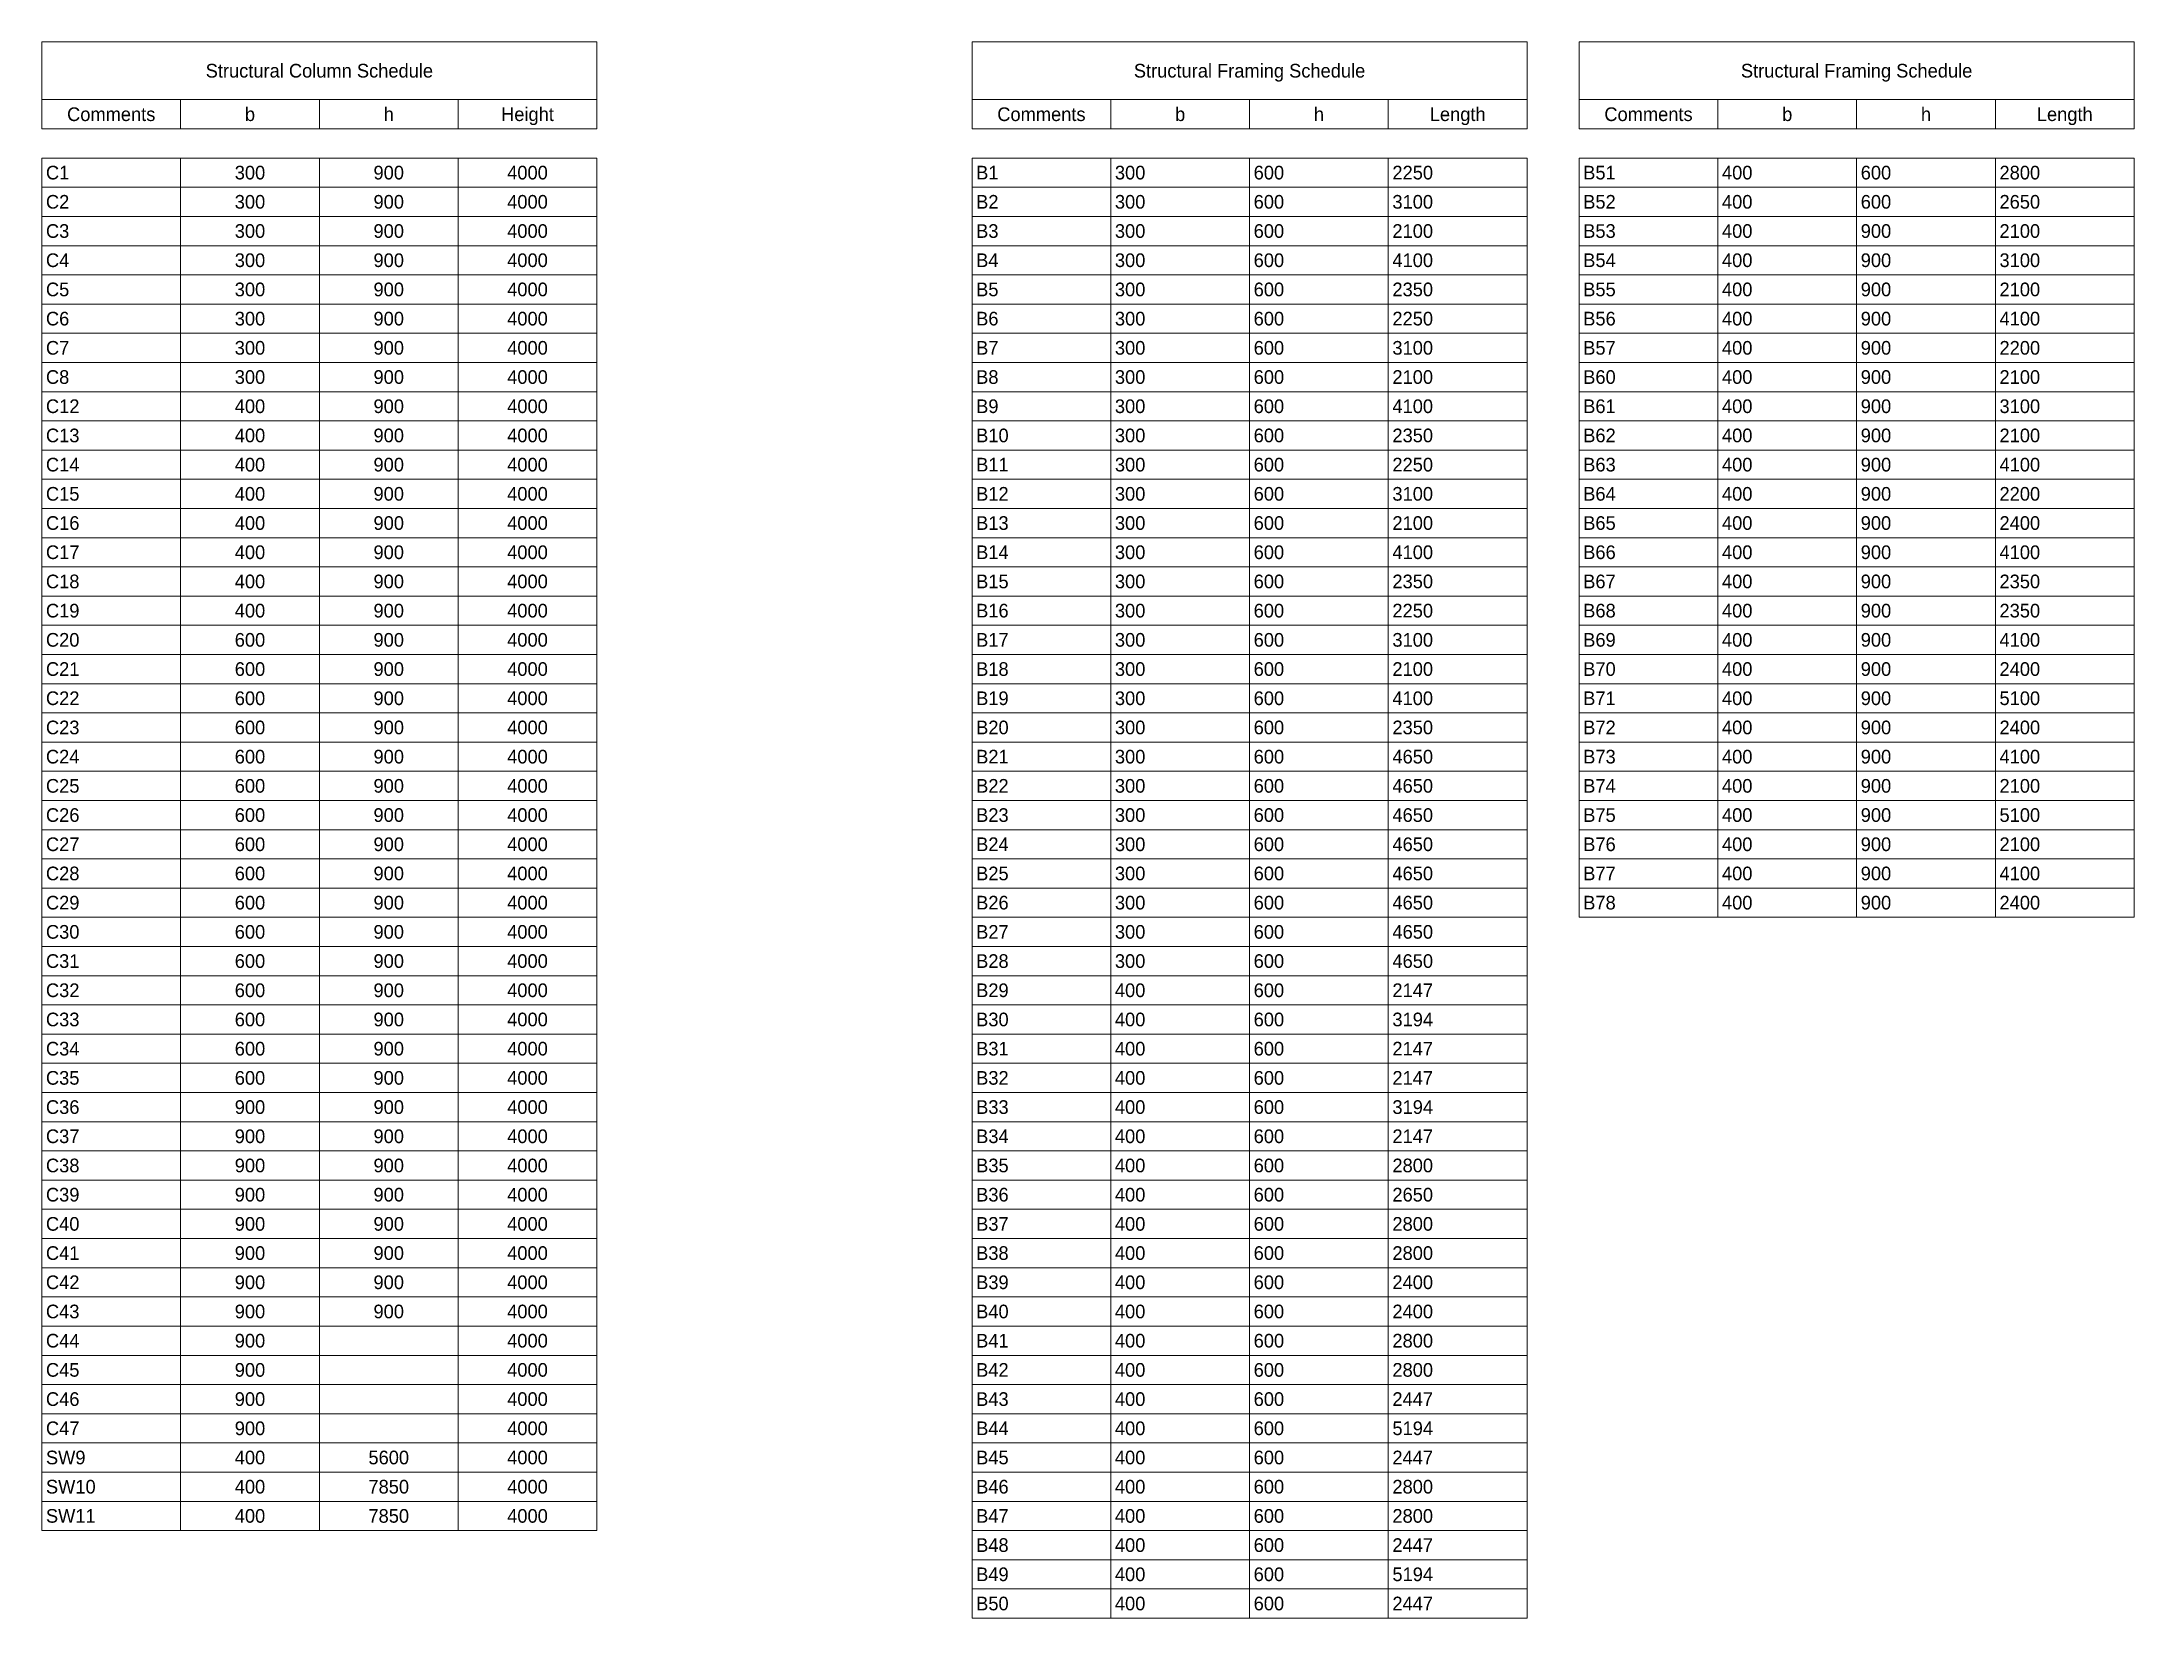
# Model space of a CAD drawing. Header units: millimetres. Extents: x -51718 to 77698, y -8943 to 21865.
# Drawn here: x 39111 to 77698, y -8943 to 20128 of the extents above; entities that cross this region are included whole.
import ezdxf

# ---------------------------------------------------------------- set-up
doc = ezdxf.new("R2010")
doc.units = ezdxf.units.MM
doc.layers.add('A-DETL-THIN', color=151, linetype='Continuous', lineweight=9)
doc.layers.add('G-ANNO-SCHD', color=231, linetype='Continuous', lineweight=9)
doc.styles.add('JetBrains Mono_1', font='JetBrainsMono-VariableFont_wght.ttf', dxfattribs={"height": 2.5})

msp = doc.modelspace()

# ---------------------------------------------------------------- texts
at = {"layer": 'G-ANNO-SCHD', "line_spacing_factor": 1.102871, "style": 'JetBrains Mono_1'}
for s, insert, char_height, width, attachment_point in [('Structural Column Schedule', (44229.5, 19721.3), 251.875, 6561.63, 2), ('Structural Framing Schedule', (61384.5, 19721.3), 251.875, 6814.001, 2), ('Structural Framing Schedule', (72580.3, 19721.3), 251.875, 6814.001, 2), ('Comments', (40390.9, 18918.9), 251.88, 2018.963, 2), ('b', (42950, 18918.9), 251.9, 252.37, 2), ('h', (45509, 18918.9), 251.9, 252.37, 2), ('Height', (48068.1, 18918.9), 251.88, 1514.222, 2), ('Comments', (57545.9, 18918.9), 251.88, 2018.963, 2), ('b', (60105, 18918.9), 251.9, 252.37, 2), ('h', (62664, 18918.9), 251.9, 252.37, 2), ('Length', (65223.1, 18918.9), 251.88, 1514.222, 2), ('Comments', (68741.8, 18918.9), 251.88, 2018.963, 2), ('b', (71300.8, 18918.9), 251.9, 252.37, 2), ('h', (73859.9, 18918.9), 251.9, 252.37, 2), ('Length', (76418.9, 18918.9), 251.88, 1514.222, 2), ('C1', (39186.9, 17841.8), 251.88, 504.741, 1), ('300', (42950, 17841.8), 251.88, 757.111, 2), ('900', (45509, 17841.8), 251.88, 757.111, 2), ('4000', (48068.1, 17841.8), 251.88, 1009.482, 2), ('B1', (56342, 17841.8), 251.88, 504.741, 1), ('300', (58901, 17841.8), 251.88, 757.111, 1), ('600', (61460.1, 17841.8), 251.88, 757.111, 1), ('2250', (64019.1, 17841.8), 251.88, 1009.482, 1), ('B51', (67537.8, 17841.8), 251.88, 757.111, 1), ('400', (70096.9, 17841.8), 251.88, 757.111, 1), ('600', (72655.9, 17841.8), 251.88, 757.111, 1), ('2800', (75215, 17841.8), 251.88, 1009.482, 1), ('C2', (39186.9, 17303.3), 251.88, 504.741, 1), ('300', (42950, 17303.3), 251.88, 757.111, 2), ('900', (45509, 17303.3), 251.88, 757.111, 2), ('4000', (48068.1, 17303.3), 251.88, 1009.482, 2), ('B2', (56342, 17303.3), 251.88, 504.741, 1), ('300', (58901, 17303.3), 251.88, 757.111, 1), ('600', (61460.1, 17303.3), 251.88, 757.111, 1), ('3100', (64019.1, 17303.3), 251.88, 1009.482, 1), ('B52', (67537.8, 17303.3), 251.88, 757.111, 1), ('400', (70096.9, 17303.3), 251.88, 757.111, 1), ('600', (72655.9, 17303.3), 251.88, 757.111, 1), ('2650', (75215, 17303.3), 251.88, 1009.482, 1), ('C3', (39186.9, 16764.8), 251.88, 504.741, 1), ('300', (42950, 16764.8), 251.88, 757.111, 2), ('900', (45509, 16764.8), 251.88, 757.111, 2), ('4000', (48068.1, 16764.8), 251.88, 1009.482, 2), ('B3', (56342, 16764.8), 251.88, 504.741, 1), ('300', (58901, 16764.8), 251.88, 757.111, 1), ('600', (61460.1, 16764.8), 251.88, 757.111, 1), ('2100', (64019.1, 16764.8), 251.88, 1009.482, 1), ('B53', (67537.8, 16764.8), 251.88, 757.111, 1), ('400', (70096.9, 16764.8), 251.88, 757.111, 1), ('900', (72655.9, 16764.8), 251.88, 757.111, 1), ('2100', (75215, 16764.8), 251.88, 1009.482, 1), ('C4', (39186.9, 16226.2), 251.88, 504.741, 1), ('300', (42950, 16226.2), 251.88, 757.111, 2), ('900', (45509, 16226.2), 251.88, 757.111, 2), ('4000', (48068.1, 16226.2), 251.88, 1009.482, 2), ('B4', (56342, 16226.2), 251.88, 504.741, 1), ('300', (58901, 16226.2), 251.88, 757.111, 1), ('600', (61460.1, 16226.2), 251.88, 757.111, 1), ('4100', (64019.1, 16226.2), 251.88, 1009.482, 1), ('B54', (67537.8, 16226.2), 251.88, 757.111, 1), ('400', (70096.9, 16226.2), 251.88, 757.111, 1), ('900', (72655.9, 16226.2), 251.88, 757.111, 1), ('3100', (75215, 16226.2), 251.88, 1009.482, 1), ('C5', (39186.9, 15687.7), 251.88, 504.741, 1), ('300', (42950, 15687.7), 251.88, 757.111, 2), ('900', (45509, 15687.7), 251.88, 757.111, 2), ('4000', (48068.1, 15687.7), 251.88, 1009.482, 2), ('B5', (56342, 15687.7), 251.88, 504.741, 1), ('300', (58901, 15687.7), 251.88, 757.111, 1), ('600', (61460.1, 15687.7), 251.88, 757.111, 1), ('2350', (64019.1, 15687.7), 251.88, 1009.482, 1), ('B55', (67537.8, 15687.7), 251.88, 757.111, 1), ('400', (70096.9, 15687.7), 251.88, 757.111, 1), ('900', (72655.9, 15687.7), 251.88, 757.111, 1), ('2100', (75215, 15687.7), 251.88, 1009.482, 1), ('C6', (39186.9, 15149.1), 251.88, 504.741, 1), ('300', (42950, 15149.1), 251.88, 757.111, 2), ('900', (45509, 15149.1), 251.88, 757.111, 2), ('4000', (48068.1, 15149.1), 251.88, 1009.482, 2), ('B6', (56342, 15149.1), 251.88, 504.741, 1), ('300', (58901, 15149.1), 251.88, 757.111, 1), ('600', (61460.1, 15149.1), 251.88, 757.111, 1), ('2250', (64019.1, 15149.1), 251.88, 1009.482, 1), ('B56', (67537.8, 15149.1), 251.88, 757.111, 1), ('400', (70096.9, 15149.1), 251.88, 757.111, 1), ('900', (72655.9, 15149.1), 251.88, 757.111, 1), ('4100', (75215, 15149.1), 251.88, 1009.482, 1), ('C7', (39186.9, 14610.6), 251.88, 504.741, 1), ('300', (42950, 14610.6), 251.88, 757.111, 2), ('900', (45509, 14610.6), 251.88, 757.111, 2), ('4000', (48068.1, 14610.6), 251.88, 1009.482, 2), ('B7', (56342, 14610.6), 251.88, 504.741, 1), ('300', (58901, 14610.6), 251.88, 757.111, 1), ('600', (61460.1, 14610.6), 251.88, 757.111, 1), ('3100', (64019.1, 14610.6), 251.88, 1009.482, 1), ('B57', (67537.8, 14610.6), 251.88, 757.111, 1), ('400', (70096.9, 14610.6), 251.88, 757.111, 1), ('900', (72655.9, 14610.6), 251.88, 757.111, 1), ('2200', (75215, 14610.6), 251.88, 1009.482, 1), ('C8', (39186.9, 14072.1), 251.88, 504.741, 1), ('300', (42950, 14072.1), 251.88, 757.111, 2), ('900', (45509, 14072.1), 251.88, 757.111, 2), ('4000', (48068.1, 14072.1), 251.88, 1009.482, 2), ('B8', (56342, 14072.1), 251.88, 504.741, 1), ('300', (58901, 14072.1), 251.88, 757.111, 1), ('600', (61460.1, 14072.1), 251.88, 757.111, 1), ('2100', (64019.1, 14072.1), 251.88, 1009.482, 1), ('B60', (67537.8, 14072.1), 251.88, 757.111, 1), ('400', (70096.9, 14072.1), 251.88, 757.111, 1), ('900', (72655.9, 14072.1), 251.88, 757.111, 1), ('2100', (75215, 14072.1), 251.88, 1009.482, 1), ('C12', (39186.9, 13533.5), 251.88, 757.111, 1), ('400', (42950, 13533.5), 251.88, 757.111, 2), ('900', (45509, 13533.5), 251.88, 757.111, 2), ('4000', (48068.1, 13533.5), 251.88, 1009.482, 2), ('B9', (56342, 13533.5), 251.88, 504.741, 1), ('300', (58901, 13533.5), 251.88, 757.111, 1), ('600', (61460.1, 13533.5), 251.88, 757.111, 1), ('4100', (64019.1, 13533.5), 251.88, 1009.482, 1), ('B61', (67537.8, 13533.5), 251.88, 757.111, 1), ('400', (70096.9, 13533.5), 251.88, 757.111, 1), ('900', (72655.9, 13533.5), 251.88, 757.111, 1), ('3100', (75215, 13533.5), 251.88, 1009.482, 1), ('C13', (39186.9, 12995), 251.88, 757.111, 1), ('400', (42950, 12995), 251.88, 757.111, 2), ('900', (45509, 12995), 251.88, 757.111, 2), ('4000', (48068.1, 12995), 251.88, 1009.482, 2), ('B10', (56342, 12995), 251.88, 757.111, 1), ('300', (58901, 12995), 251.88, 757.111, 1), ('600', (61460.1, 12995), 251.88, 757.111, 1), ('2350', (64019.1, 12995), 251.88, 1009.482, 1), ('B62', (67537.8, 12995), 251.88, 757.111, 1), ('400', (70096.9, 12995), 251.88, 757.111, 1), ('900', (72655.9, 12995), 251.88, 757.111, 1), ('2100', (75215, 12995), 251.88, 1009.482, 1), ('C14', (39186.9, 12456.4), 251.88, 757.111, 1), ('400', (42950, 12456.4), 251.88, 757.111, 2), ('900', (45509, 12456.4), 251.88, 757.111, 2), ('4000', (48068.1, 12456.4), 251.88, 1009.482, 2), ('B11', (56342, 12456.4), 251.88, 757.111, 1), ('300', (58901, 12456.4), 251.88, 757.111, 1), ('600', (61460.1, 12456.4), 251.88, 757.111, 1), ('2250', (64019.1, 12456.4), 251.88, 1009.482, 1), ('B63', (67537.8, 12456.4), 251.88, 757.111, 1), ('400', (70096.9, 12456.4), 251.88, 757.111, 1), ('900', (72655.9, 12456.4), 251.88, 757.111, 1), ('4100', (75215, 12456.4), 251.88, 1009.482, 1), ('C15', (39186.9, 11917.9), 251.88, 757.111, 1), ('400', (42950, 11917.9), 251.88, 757.111, 2), ('900', (45509, 11917.9), 251.88, 757.111, 2), ('4000', (48068.1, 11917.9), 251.88, 1009.482, 2), ('B12', (56342, 11917.9), 251.88, 757.111, 1), ('300', (58901, 11917.9), 251.88, 757.111, 1), ('600', (61460.1, 11917.9), 251.88, 757.111, 1), ('3100', (64019.1, 11917.9), 251.88, 1009.482, 1), ('B64', (67537.8, 11917.9), 251.88, 757.111, 1), ('400', (70096.9, 11917.9), 251.88, 757.111, 1), ('900', (72655.9, 11917.9), 251.88, 757.111, 1), ('2200', (75215, 11917.9), 251.88, 1009.482, 1), ('C16', (39186.9, 11379.4), 251.88, 757.111, 1), ('400', (42950, 11379.4), 251.88, 757.111, 2), ('900', (45509, 11379.4), 251.88, 757.111, 2), ('4000', (48068.1, 11379.4), 251.88, 1009.482, 2), ('B13', (56342, 11379.4), 251.88, 757.111, 1), ('300', (58901, 11379.4), 251.88, 757.111, 1), ('600', (61460.1, 11379.4), 251.88, 757.111, 1), ('2100', (64019.1, 11379.4), 251.88, 1009.482, 1), ('B65', (67537.8, 11379.4), 251.88, 757.111, 1), ('400', (70096.9, 11379.4), 251.88, 757.111, 1), ('900', (72655.9, 11379.4), 251.88, 757.111, 1), ('2400', (75215, 11379.4), 251.88, 1009.482, 1), ('C17', (39186.9, 10840.8), 251.88, 757.111, 1), ('400', (42950, 10840.8), 251.88, 757.111, 2), ('900', (45509, 10840.8), 251.88, 757.111, 2), ('4000', (48068.1, 10840.8), 251.88, 1009.482, 2), ('B14', (56342, 10840.8), 251.88, 757.111, 1), ('300', (58901, 10840.8), 251.88, 757.111, 1), ('600', (61460.1, 10840.8), 251.88, 757.111, 1), ('4100', (64019.1, 10840.8), 251.88, 1009.482, 1), ('B66', (67537.8, 10840.8), 251.88, 757.111, 1), ('400', (70096.9, 10840.8), 251.88, 757.111, 1), ('900', (72655.9, 10840.8), 251.88, 757.111, 1), ('4100', (75215, 10840.8), 251.88, 1009.482, 1), ('C18', (39186.9, 10302.3), 251.88, 757.111, 1), ('400', (42950, 10302.3), 251.88, 757.111, 2), ('900', (45509, 10302.3), 251.88, 757.111, 2), ('4000', (48068.1, 10302.3), 251.88, 1009.482, 2), ('B15', (56342, 10302.3), 251.88, 757.111, 1), ('300', (58901, 10302.3), 251.88, 757.111, 1), ('600', (61460.1, 10302.3), 251.88, 757.111, 1), ('2350', (64019.1, 10302.3), 251.88, 1009.482, 1), ('B67', (67537.8, 10302.3), 251.88, 757.111, 1), ('400', (70096.9, 10302.3), 251.88, 757.111, 1), ('900', (72655.9, 10302.3), 251.88, 757.111, 1), ('2350', (75215, 10302.3), 251.88, 1009.482, 1), ('C19', (39186.9, 9763.7), 251.88, 757.111, 1), ('400', (42950, 9763.7), 251.88, 757.111, 2), ('900', (45509, 9763.7), 251.88, 757.111, 2), ('4000', (48068.1, 9763.7), 251.88, 1009.482, 2), ('B16', (56342, 9763.7), 251.88, 757.111, 1), ('300', (58901, 9763.7), 251.88, 757.111, 1), ('600', (61460.1, 9763.7), 251.88, 757.111, 1), ('2250', (64019.1, 9763.7), 251.88, 1009.482, 1), ('B68', (67537.8, 9763.7), 251.88, 757.111, 1), ('400', (70096.9, 9763.7), 251.88, 757.111, 1), ('900', (72655.9, 9763.7), 251.88, 757.111, 1), ('2350', (75215, 9763.7), 251.88, 1009.482, 1), ('C20', (39186.9, 9225.2), 251.88, 757.111, 1), ('600', (42950, 9225.2), 251.88, 757.111, 2), ('900', (45509, 9225.2), 251.88, 757.111, 2), ('4000', (48068.1, 9225.2), 251.88, 1009.482, 2), ('B17', (56342, 9225.2), 251.88, 757.111, 1), ('300', (58901, 9225.2), 251.88, 757.111, 1), ('600', (61460.1, 9225.2), 251.88, 757.111, 1), ('3100', (64019.1, 9225.2), 251.88, 1009.482, 1), ('B69', (67537.8, 9225.2), 251.88, 757.111, 1), ('400', (70096.9, 9225.2), 251.88, 757.111, 1), ('900', (72655.9, 9225.2), 251.88, 757.111, 1), ('4100', (75215, 9225.2), 251.88, 1009.482, 1), ('C21', (39186.9, 8686.7), 251.88, 757.111, 1), ('600', (42950, 8686.7), 251.88, 757.111, 2), ('900', (45509, 8686.7), 251.88, 757.111, 2), ('4000', (48068.1, 8686.7), 251.88, 1009.482, 2), ('B18', (56342, 8686.7), 251.88, 757.111, 1), ('300', (58901, 8686.7), 251.88, 757.111, 1), ('600', (61460.1, 8686.7), 251.88, 757.111, 1), ('2100', (64019.1, 8686.7), 251.88, 1009.482, 1), ('B70', (67537.8, 8686.7), 251.88, 757.111, 1), ('400', (70096.9, 8686.7), 251.88, 757.111, 1), ('900', (72655.9, 8686.7), 251.88, 757.111, 1), ('2400', (75215, 8686.7), 251.88, 1009.482, 1), ('C22', (39186.9, 8148.1), 251.88, 757.111, 1), ('600', (42950, 8148.1), 251.88, 757.111, 2), ('900', (45509, 8148.1), 251.88, 757.111, 2), ('4000', (48068.1, 8148.1), 251.88, 1009.482, 2), ('B19', (56342, 8148.1), 251.88, 757.111, 1), ('300', (58901, 8148.1), 251.88, 757.111, 1), ('600', (61460.1, 8148.1), 251.88, 757.111, 1), ('4100', (64019.1, 8148.1), 251.88, 1009.482, 1), ('B71', (67537.8, 8148.1), 251.88, 757.111, 1), ('400', (70096.9, 8148.1), 251.88, 757.111, 1), ('900', (72655.9, 8148.1), 251.88, 757.111, 1), ('5100', (75215, 8148.1), 251.88, 1009.482, 1), ('C23', (39186.9, 7609.6), 251.88, 757.111, 1), ('600', (42950, 7609.6), 251.88, 757.111, 2), ('900', (45509, 7609.6), 251.88, 757.111, 2), ('4000', (48068.1, 7609.6), 251.88, 1009.482, 2), ('B20', (56342, 7609.6), 251.88, 757.111, 1), ('300', (58901, 7609.6), 251.88, 757.111, 1), ('600', (61460.1, 7609.6), 251.88, 757.111, 1), ('2350', (64019.1, 7609.6), 251.88, 1009.482, 1), ('B72', (67537.8, 7609.6), 251.88, 757.111, 1), ('400', (70096.9, 7609.6), 251.88, 757.111, 1), ('900', (72655.9, 7609.6), 251.88, 757.111, 1), ('2400', (75215, 7609.6), 251.88, 1009.482, 1), ('C24', (39186.9, 7071), 251.88, 757.111, 1), ('600', (42950, 7071), 251.88, 757.111, 2), ('900', (45509, 7071), 251.88, 757.111, 2), ('4000', (48068.1, 7071), 251.88, 1009.482, 2), ('B21', (56342, 7071), 251.88, 757.111, 1), ('300', (58901, 7071), 251.88, 757.111, 1), ('600', (61460.1, 7071), 251.88, 757.111, 1), ('4650', (64019.1, 7071), 251.88, 1009.482, 1), ('B73', (67537.8, 7071), 251.88, 757.111, 1), ('400', (70096.9, 7071), 251.88, 757.111, 1), ('900', (72655.9, 7071), 251.88, 757.111, 1), ('4100', (75215, 7071), 251.88, 1009.482, 1), ('C25', (39186.9, 6532.5), 251.88, 757.111, 1), ('600', (42950, 6532.5), 251.88, 757.111, 2), ('900', (45509, 6532.5), 251.88, 757.111, 2), ('4000', (48068.1, 6532.5), 251.88, 1009.482, 2), ('B22', (56342, 6532.5), 251.88, 757.111, 1), ('300', (58901, 6532.5), 251.88, 757.111, 1), ('600', (61460.1, 6532.5), 251.88, 757.111, 1), ('4650', (64019.1, 6532.5), 251.88, 1009.482, 1), ('B74', (67537.8, 6532.5), 251.88, 757.111, 1), ('400', (70096.9, 6532.5), 251.88, 757.111, 1), ('900', (72655.9, 6532.5), 251.88, 757.111, 1), ('2100', (75215, 6532.5), 251.88, 1009.482, 1), ('C26', (39186.9, 5994), 251.88, 757.111, 1), ('600', (42950, 5994), 251.88, 757.111, 2), ('900', (45509, 5994), 251.88, 757.111, 2), ('4000', (48068.1, 5994), 251.88, 1009.482, 2), ('B23', (56342, 5994), 251.88, 757.111, 1), ('300', (58901, 5994), 251.88, 757.111, 1), ('600', (61460.1, 5994), 251.88, 757.111, 1), ('4650', (64019.1, 5994), 251.88, 1009.482, 1), ('B75', (67537.8, 5994), 251.88, 757.111, 1), ('400', (70096.9, 5994), 251.88, 757.111, 1), ('900', (72655.9, 5994), 251.88, 757.111, 1), ('5100', (75215, 5994), 251.88, 1009.482, 1), ('C27', (39186.9, 5455.4), 251.88, 757.111, 1), ('600', (42950, 5455.4), 251.88, 757.111, 2), ('900', (45509, 5455.4), 251.88, 757.111, 2), ('4000', (48068.1, 5455.4), 251.88, 1009.482, 2), ('B24', (56342, 5455.4), 251.88, 757.111, 1), ('300', (58901, 5455.4), 251.88, 757.111, 1), ('600', (61460.1, 5455.4), 251.88, 757.111, 1), ('4650', (64019.1, 5455.4), 251.88, 1009.482, 1), ('B76', (67537.8, 5455.4), 251.88, 757.111, 1), ('400', (70096.9, 5455.4), 251.88, 757.111, 1), ('900', (72655.9, 5455.4), 251.88, 757.111, 1), ('2100', (75215, 5455.4), 251.88, 1009.482, 1), ('C28', (39186.9, 4916.9), 251.88, 757.111, 1), ('600', (42950, 4916.9), 251.88, 757.111, 2), ('900', (45509, 4916.9), 251.88, 757.111, 2), ('4000', (48068.1, 4916.9), 251.88, 1009.482, 2), ('B25', (56342, 4916.9), 251.88, 757.111, 1), ('300', (58901, 4916.9), 251.88, 757.111, 1), ('600', (61460.1, 4916.9), 251.88, 757.111, 1), ('4650', (64019.1, 4916.9), 251.88, 1009.482, 1), ('B77', (67537.8, 4916.9), 251.88, 757.111, 1), ('400', (70096.9, 4916.9), 251.88, 757.111, 1), ('900', (72655.9, 4916.9), 251.88, 757.111, 1), ('4100', (75215, 4916.9), 251.88, 1009.482, 1), ('C29', (39186.9, 4378.4), 251.88, 757.111, 1), ('600', (42950, 4378.4), 251.88, 757.111, 2), ('900', (45509, 4378.4), 251.88, 757.111, 2), ('4000', (48068.1, 4378.4), 251.88, 1009.482, 2), ('B26', (56342, 4378.4), 251.88, 757.111, 1), ('300', (58901, 4378.4), 251.88, 757.111, 1), ('600', (61460.1, 4378.4), 251.88, 757.111, 1), ('4650', (64019.1, 4378.4), 251.88, 1009.482, 1), ('B78', (67537.8, 4378.4), 251.88, 757.111, 1), ('400', (70096.9, 4378.4), 251.88, 757.111, 1), ('900', (72655.9, 4378.4), 251.88, 757.111, 1), ('2400', (75215, 4378.4), 251.88, 1009.482, 1), ('C30', (39186.9, 3839.8), 251.88, 757.111, 1), ('600', (42950, 3839.8), 251.88, 757.111, 2), ('900', (45509, 3839.8), 251.88, 757.111, 2), ('4000', (48068.1, 3839.8), 251.88, 1009.482, 2), ('B27', (56342, 3839.8), 251.88, 757.111, 1), ('300', (58901, 3839.8), 251.88, 757.111, 1), ('600', (61460.1, 3839.8), 251.88, 757.111, 1), ('4650', (64019.1, 3839.8), 251.88, 1009.482, 1), ('C31', (39186.9, 3301.3), 251.88, 757.111, 1), ('600', (42950, 3301.3), 251.88, 757.111, 2), ('900', (45509, 3301.3), 251.88, 757.111, 2), ('4000', (48068.1, 3301.3), 251.88, 1009.482, 2), ('B28', (56342, 3301.3), 251.88, 757.111, 1), ('300', (58901, 3301.3), 251.88, 757.111, 1), ('600', (61460.1, 3301.3), 251.88, 757.111, 1), ('4650', (64019.1, 3301.3), 251.88, 1009.482, 1), ('C32', (39186.9, 2762.7), 251.88, 757.111, 1), ('600', (42950, 2762.7), 251.88, 757.111, 2), ('900', (45509, 2762.7), 251.88, 757.111, 2), ('4000', (48068.1, 2762.7), 251.88, 1009.482, 2), ('B29', (56342, 2762.7), 251.88, 757.111, 1), ('400', (58901, 2762.7), 251.88, 757.111, 1), ('600', (61460.1, 2762.7), 251.88, 757.111, 1), ('2147', (64019.1, 2762.7), 251.88, 1009.482, 1), ('C33', (39186.9, 2224.2), 251.88, 757.111, 1), ('600', (42950, 2224.2), 251.88, 757.111, 2), ('900', (45509, 2224.2), 251.88, 757.111, 2), ('4000', (48068.1, 2224.2), 251.88, 1009.482, 2), ('B30', (56342, 2224.2), 251.88, 757.111, 1), ('400', (58901, 2224.2), 251.88, 757.111, 1), ('600', (61460.1, 2224.2), 251.88, 757.111, 1), ('3194', (64019.1, 2224.2), 251.88, 1009.482, 1), ('C34', (39186.9, 1685.7), 251.88, 757.111, 1), ('600', (42950, 1685.7), 251.88, 757.111, 2), ('900', (45509, 1685.7), 251.88, 757.111, 2), ('4000', (48068.1, 1685.7), 251.88, 1009.482, 2), ('B31', (56342, 1685.7), 251.88, 757.111, 1), ('400', (58901, 1685.7), 251.88, 757.111, 1), ('600', (61460.1, 1685.7), 251.88, 757.111, 1), ('2147', (64019.1, 1685.7), 251.88, 1009.482, 1), ('C35', (39186.9, 1147.1), 251.88, 757.111, 1), ('600', (42950, 1147.1), 251.88, 757.111, 2), ('900', (45509, 1147.1), 251.88, 757.111, 2), ('4000', (48068.1, 1147.1), 251.88, 1009.482, 2), ('B32', (56342, 1147.1), 251.88, 757.111, 1), ('400', (58901, 1147.1), 251.88, 757.111, 1), ('600', (61460.1, 1147.1), 251.88, 757.111, 1), ('2147', (64019.1, 1147.1), 251.88, 1009.482, 1), ('C36', (39186.9, 608.6), 251.88, 757.111, 1), ('900', (42950, 608.6), 251.88, 757.111, 2), ('900', (45509, 608.6), 251.88, 757.111, 2), ('4000', (48068.1, 608.6), 251.88, 1009.482, 2), ('B33', (56342, 608.6), 251.88, 757.111, 1), ('400', (58901, 608.6), 251.88, 757.111, 1), ('600', (61460.1, 608.6), 251.88, 757.111, 1), ('3194', (64019.1, 608.6), 251.88, 1009.482, 1), ('C37', (39186.9, 70), 251.88, 757.111, 1), ('900', (42950, 70), 251.88, 757.111, 2), ('900', (45509, 70), 251.88, 757.111, 2), ('4000', (48068.1, 70), 251.88, 1009.482, 2), ('B34', (56342, 70), 251.88, 757.111, 1), ('400', (58901, 70), 251.88, 757.111, 1), ('600', (61460.1, 70), 251.88, 757.111, 1), ('2147', (64019.1, 70), 251.88, 1009.482, 1), ('C38', (39186.9, -468.5), 251.88, 757.111, 1), ('900', (42950, -468.5), 251.88, 757.111, 2), ('900', (45509, -468.5), 251.88, 757.111, 2), ('4000', (48068.1, -468.5), 251.88, 1009.482, 2), ('B35', (56342, -468.5), 251.88, 757.111, 1), ('400', (58901, -468.5), 251.88, 757.111, 1), ('600', (61460.1, -468.5), 251.88, 757.111, 1), ('2800', (64019.1, -468.5), 251.88, 1009.482, 1), ('C39', (39186.9, -1007), 251.88, 757.111, 1), ('900', (42950, -1007), 251.88, 757.111, 2), ('900', (45509, -1007), 251.88, 757.111, 2), ('4000', (48068.1, -1007), 251.88, 1009.482, 2), ('B36', (56342, -1007), 251.88, 757.111, 1), ('400', (58901, -1007), 251.88, 757.111, 1), ('600', (61460.1, -1007), 251.88, 757.111, 1), ('2650', (64019.1, -1007), 251.88, 1009.482, 1), ('C40', (39186.9, -1545.6), 251.88, 757.111, 1), ('900', (42950, -1545.6), 251.88, 757.111, 2), ('900', (45509, -1545.6), 251.88, 757.111, 2), ('4000', (48068.1, -1545.6), 251.88, 1009.482, 2), ('B37', (56342, -1545.6), 251.88, 757.111, 1), ('400', (58901, -1545.6), 251.88, 757.111, 1), ('600', (61460.1, -1545.6), 251.88, 757.111, 1), ('2800', (64019.1, -1545.6), 251.88, 1009.482, 1), ('C41', (39186.9, -2084.1), 251.88, 757.111, 1), ('900', (42950, -2084.1), 251.88, 757.111, 2), ('900', (45509, -2084.1), 251.88, 757.111, 2), ('4000', (48068.1, -2084.1), 251.88, 1009.482, 2), ('B38', (56342, -2084.1), 251.88, 757.111, 1), ('400', (58901, -2084.1), 251.88, 757.111, 1), ('600', (61460.1, -2084.1), 251.88, 757.111, 1), ('2800', (64019.1, -2084.1), 251.88, 1009.482, 1), ('C42', (39186.9, -2622.7), 251.88, 757.111, 1), ('900', (42950, -2622.7), 251.88, 757.111, 2), ('900', (45509, -2622.7), 251.88, 757.111, 2), ('4000', (48068.1, -2622.7), 251.88, 1009.482, 2), ('B39', (56342, -2622.7), 251.88, 757.111, 1), ('400', (58901, -2622.7), 251.88, 757.111, 1), ('600', (61460.1, -2622.7), 251.88, 757.111, 1), ('2400', (64019.1, -2622.7), 251.88, 1009.482, 1), ('C43', (39186.9, -3161.2), 251.88, 757.111, 1), ('900', (42950, -3161.2), 251.88, 757.111, 2), ('900', (45509, -3161.2), 251.88, 757.111, 2), ('4000', (48068.1, -3161.2), 251.88, 1009.482, 2), ('B40', (56342, -3161.2), 251.88, 757.111, 1), ('400', (58901, -3161.2), 251.88, 757.111, 1), ('600', (61460.1, -3161.2), 251.88, 757.111, 1), ('2400', (64019.1, -3161.2), 251.88, 1009.482, 1), ('C44', (39186.9, -3699.7), 251.88, 757.111, 1), ('900', (42950, -3699.7), 251.88, 757.111, 2), ('4000', (48068.1, -3699.7), 251.88, 1009.482, 2), ('B41', (56342, -3699.7), 251.88, 757.111, 1), ('400', (58901, -3699.7), 251.88, 757.111, 1), ('600', (61460.1, -3699.7), 251.88, 757.111, 1), ('2800', (64019.1, -3699.7), 251.88, 1009.482, 1), ('C45', (39186.9, -4238.3), 251.88, 757.111, 1), ('900', (42950, -4238.3), 251.88, 757.111, 2), ('4000', (48068.1, -4238.3), 251.88, 1009.482, 2), ('B42', (56342, -4238.3), 251.88, 757.111, 1), ('400', (58901, -4238.3), 251.88, 757.111, 1), ('600', (61460.1, -4238.3), 251.88, 757.111, 1), ('2800', (64019.1, -4238.3), 251.88, 1009.482, 1), ('C46', (39186.9, -4776.8), 251.88, 757.111, 1), ('900', (42950, -4776.8), 251.88, 757.111, 2), ('4000', (48068.1, -4776.8), 251.88, 1009.482, 2), ('B43', (56342, -4776.8), 251.88, 757.111, 1), ('400', (58901, -4776.8), 251.88, 757.111, 1), ('600', (61460.1, -4776.8), 251.88, 757.111, 1), ('2447', (64019.1, -4776.8), 251.88, 1009.482, 1), ('C47', (39186.9, -5315.4), 251.88, 757.111, 1), ('900', (42950, -5315.4), 251.88, 757.111, 2), ('4000', (48068.1, -5315.4), 251.88, 1009.482, 2), ('B44', (56342, -5315.4), 251.88, 757.111, 1), ('400', (58901, -5315.4), 251.88, 757.111, 1), ('600', (61460.1, -5315.4), 251.88, 757.111, 1), ('5194', (64019.1, -5315.4), 251.88, 1009.482, 1), ('SW9', (39186.9, -5853.9), 251.88, 757.111, 1), ('400', (42950, -5853.9), 251.88, 757.111, 2), ('5600', (45509, -5853.9), 251.88, 1009.482, 2), ('4000', (48068.1, -5853.9), 251.88, 1009.482, 2), ('B45', (56342, -5853.9), 251.88, 757.111, 1), ('400', (58901, -5853.9), 251.88, 757.111, 1), ('600', (61460.1, -5853.9), 251.88, 757.111, 1), ('2447', (64019.1, -5853.9), 251.88, 1009.482, 1), ('SW10', (39186.9, -6392.4), 251.88, 1009.482, 1), ('400', (42950, -6392.4), 251.88, 757.111, 2), ('7850', (45509, -6392.4), 251.88, 1009.482, 2), ('4000', (48068.1, -6392.4), 251.88, 1009.482, 2), ('B46', (56342, -6392.4), 251.88, 757.111, 1), ('400', (58901, -6392.4), 251.88, 757.111, 1), ('600', (61460.1, -6392.4), 251.88, 757.111, 1), ('2800', (64019.1, -6392.4), 251.88, 1009.482, 1), ('SW11', (39186.9, -6931), 251.88, 1009.482, 1), ('400', (42950, -6931), 251.88, 757.111, 2), ('7850', (45509, -6931), 251.88, 1009.482, 2), ('4000', (48068.1, -6931), 251.88, 1009.482, 2), ('B47', (56342, -6931), 251.88, 757.111, 1), ('400', (58901, -6931), 251.88, 757.111, 1), ('600', (61460.1, -6931), 251.88, 757.111, 1), ('2800', (64019.1, -6931), 251.88, 1009.482, 1), ('B48', (56342, -7469.5), 251.88, 757.111, 1), ('400', (58901, -7469.5), 251.88, 757.111, 1), ('600', (61460.1, -7469.5), 251.88, 757.111, 1), ('2447', (64019.1, -7469.5), 251.88, 1009.482, 1), ('B49', (56342, -8008.1), 251.88, 757.111, 1), ('400', (58901, -8008.1), 251.88, 757.111, 1), ('600', (61460.1, -8008.1), 251.88, 757.111, 1), ('5194', (64019.1, -8008.1), 251.88, 1009.482, 1), ('B50', (56342, -8546.6), 251.88, 757.111, 1), ('400', (58901, -8546.6), 251.88, 757.111, 1), ('600', (61460.1, -8546.6), 251.88, 757.111, 1), ('2447', (64019.1, -8546.6), 251.88, 1009.482, 1)]:
    msp.add_mtext(s, dxfattribs=dict(at, insert=insert, char_height=char_height, width=width, attachment_point=attachment_point))

# ---------------------------------------------------------------- linework, layer by layer
at = {"layer": 'A-DETL-THIN'}
for p, q in [((39111.4, 20127.6), (39111.4, 19061.3)), ((49347.6, 20127.6), (39111.4, 20127.6)), ((49347.6, 19061.3), (49347.6, 20127.6)), ((56266.4, 20127.6), (56266.4, 19061.3)), ((66502.6, 20127.6), (56266.4, 20127.6)), ((66502.6, 19061.3), (66502.6, 20127.6)), ((67462.2, 20127.6), (67462.2, 19061.3)), ((77698.5, 20127.6), (67462.2, 20127.6)), ((77698.5, 19061.3), (77698.5, 20127.6)), ((39111.4, 19061.3), (39111.4, 18522.8)), ((39111.4, 19061.3), (49347.6, 19061.3)), ((41670.4, 19061.3), (41670.4, 18522.8)), ((44229.5, 19061.3), (44229.5, 18522.8)), ((46788.5, 19061.3), (46788.5, 18522.8)), ((49347.6, 19061.3), (49347.6, 18522.8)), ((56266.4, 19061.3), (56266.4, 18522.8)), ((56266.4, 19061.3), (66502.6, 19061.3)), ((58825.4, 19061.3), (58825.4, 18522.8)), ((61384.5, 19061.3), (61384.5, 18522.8)), ((63943.5, 19061.3), (63943.5, 18522.8)), ((66502.6, 19061.3), (66502.6, 18522.8)), ((67462.2, 19061.3), (67462.2, 18522.8)), ((67462.2, 19061.3), (77698.5, 19061.3)), ((70021.3, 19061.3), (70021.3, 18522.8)), ((72580.3, 19061.3), (72580.3, 18522.8)), ((75139.4, 19061.3), (75139.4, 18522.8)), ((77698.5, 19061.3), (77698.5, 18522.8)), ((41670.4, 18522.8), (39111.4, 18522.8)), ((44229.5, 18522.8), (41670.4, 18522.8)), ((46788.5, 18522.8), (44229.5, 18522.8)), ((49347.6, 18522.8), (46788.5, 18522.8)), ((58825.4, 18522.8), (56266.4, 18522.8)), ((61384.5, 18522.8), (58825.4, 18522.8)), ((63943.5, 18522.8), (61384.5, 18522.8)), ((66502.6, 18522.8), (63943.5, 18522.8)), ((70021.3, 18522.8), (67462.2, 18522.8)), ((72580.3, 18522.8), (70021.3, 18522.8)), ((75139.4, 18522.8), (72580.3, 18522.8)), ((77698.5, 18522.8), (75139.4, 18522.8)), ((41670.4, 17984.2), (39111.4, 17984.2)), ((39111.4, 17984.2), (39111.4, 17445.7)), ((44229.5, 17984.2), (41670.4, 17984.2)), ((41670.4, 17984.2), (41670.4, 17445.7)), ((46788.5, 17984.2), (44229.5, 17984.2)), ((44229.5, 17984.2), (44229.5, 17445.7)), ((49347.6, 17984.2), (46788.5, 17984.2)), ((46788.5, 17984.2), (46788.5, 17445.7)), ((49347.6, 17984.2), (49347.6, 17445.7)), ((58825.4, 17984.2), (56266.4, 17984.2)), ((56266.4, 17984.2), (56266.4, 17445.7)), ((61384.5, 17984.2), (58825.4, 17984.2)), ((58825.4, 17984.2), (58825.4, 17445.7)), ((63943.5, 17984.2), (61384.5, 17984.2)), ((61384.5, 17984.2), (61384.5, 17445.7)), ((66502.6, 17984.2), (63943.5, 17984.2)), ((63943.5, 17984.2), (63943.5, 17445.7)), ((66502.6, 17984.2), (66502.6, 17445.7)), ((70021.3, 17984.2), (67462.2, 17984.2)), ((67462.2, 17984.2), (67462.2, 17445.7)), ((72580.3, 17984.2), (70021.3, 17984.2)), ((70021.3, 17984.2), (70021.3, 17445.7)), ((75139.4, 17984.2), (72580.3, 17984.2)), ((72580.3, 17984.2), (72580.3, 17445.7)), ((77698.5, 17984.2), (75139.4, 17984.2)), ((75139.4, 17984.2), (75139.4, 17445.7)), ((77698.5, 17984.2), (77698.5, 17445.7)), ((41670.4, 17445.7), (39111.4, 17445.7)), ((39111.4, 17445.7), (39111.4, 16907.2)), ((44229.5, 17445.7), (41670.4, 17445.7)), ((41670.4, 17445.7), (41670.4, 16907.2)), ((46788.5, 17445.7), (44229.5, 17445.7)), ((44229.5, 17445.7), (44229.5, 16907.2)), ((49347.6, 17445.7), (46788.5, 17445.7)), ((46788.5, 17445.7), (46788.5, 16907.2)), ((49347.6, 17445.7), (49347.6, 16907.2)), ((58825.4, 17445.7), (56266.4, 17445.7)), ((56266.4, 17445.7), (56266.4, 16907.2)), ((61384.5, 17445.7), (58825.4, 17445.7)), ((58825.4, 17445.7), (58825.4, 16907.2)), ((63943.5, 17445.7), (61384.5, 17445.7)), ((61384.5, 17445.7), (61384.5, 16907.2)), ((66502.6, 17445.7), (63943.5, 17445.7)), ((63943.5, 17445.7), (63943.5, 16907.2)), ((66502.6, 17445.7), (66502.6, 16907.2)), ((70021.3, 17445.7), (67462.2, 17445.7)), ((67462.2, 17445.7), (67462.2, 16907.2)), ((72580.3, 17445.7), (70021.3, 17445.7)), ((70021.3, 17445.7), (70021.3, 16907.2)), ((75139.4, 17445.7), (72580.3, 17445.7)), ((72580.3, 17445.7), (72580.3, 16907.2)), ((77698.5, 17445.7), (75139.4, 17445.7)), ((75139.4, 17445.7), (75139.4, 16907.2)), ((77698.5, 17445.7), (77698.5, 16907.2)), ((41670.4, 16907.2), (39111.4, 16907.2)), ((39111.4, 16907.2), (39111.4, 16368.6)), ((44229.5, 16907.2), (41670.4, 16907.2)), ((41670.4, 16907.2), (41670.4, 16368.6)), ((46788.5, 16907.2), (44229.5, 16907.2)), ((44229.5, 16907.2), (44229.5, 16368.6)), ((49347.6, 16907.2), (46788.5, 16907.2)), ((46788.5, 16907.2), (46788.5, 16368.6)), ((49347.6, 16907.2), (49347.6, 16368.6)), ((58825.4, 16907.2), (56266.4, 16907.2)), ((56266.4, 16907.2), (56266.4, 16368.6)), ((61384.5, 16907.2), (58825.4, 16907.2)), ((58825.4, 16907.2), (58825.4, 16368.6)), ((63943.5, 16907.2), (61384.5, 16907.2)), ((61384.5, 16907.2), (61384.5, 16368.6)), ((66502.6, 16907.2), (63943.5, 16907.2)), ((63943.5, 16907.2), (63943.5, 16368.6)), ((66502.6, 16907.2), (66502.6, 16368.6)), ((70021.3, 16907.2), (67462.2, 16907.2)), ((67462.2, 16907.2), (67462.2, 16368.6)), ((72580.3, 16907.2), (70021.3, 16907.2)), ((70021.3, 16907.2), (70021.3, 16368.6)), ((75139.4, 16907.2), (72580.3, 16907.2)), ((72580.3, 16907.2), (72580.3, 16368.6)), ((77698.5, 16907.2), (75139.4, 16907.2)), ((75139.4, 16907.2), (75139.4, 16368.6)), ((77698.5, 16907.2), (77698.5, 16368.6)), ((41670.4, 16368.6), (39111.4, 16368.6)), ((39111.4, 16368.6), (39111.4, 15830.1)), ((44229.5, 16368.6), (41670.4, 16368.6)), ((41670.4, 16368.6), (41670.4, 15830.1)), ((46788.5, 16368.6), (44229.5, 16368.6)), ((44229.5, 16368.6), (44229.5, 15830.1)), ((49347.6, 16368.6), (46788.5, 16368.6)), ((46788.5, 16368.6), (46788.5, 15830.1)), ((49347.6, 16368.6), (49347.6, 15830.1)), ((58825.4, 16368.6), (56266.4, 16368.6)), ((56266.4, 16368.6), (56266.4, 15830.1)), ((61384.5, 16368.6), (58825.4, 16368.6)), ((58825.4, 16368.6), (58825.4, 15830.1)), ((63943.5, 16368.6), (61384.5, 16368.6)), ((61384.5, 16368.6), (61384.5, 15830.1)), ((66502.6, 16368.6), (63943.5, 16368.6)), ((63943.5, 16368.6), (63943.5, 15830.1)), ((66502.6, 16368.6), (66502.6, 15830.1)), ((70021.3, 16368.6), (67462.2, 16368.6)), ((67462.2, 16368.6), (67462.2, 15830.1)), ((72580.3, 16368.6), (70021.3, 16368.6)), ((70021.3, 16368.6), (70021.3, 15830.1)), ((75139.4, 16368.6), (72580.3, 16368.6)), ((72580.3, 16368.6), (72580.3, 15830.1)), ((77698.5, 16368.6), (75139.4, 16368.6)), ((75139.4, 16368.6), (75139.4, 15830.1)), ((77698.5, 16368.6), (77698.5, 15830.1)), ((41670.4, 15830.1), (39111.4, 15830.1)), ((39111.4, 15830.1), (39111.4, 15291.5)), ((44229.5, 15830.1), (41670.4, 15830.1)), ((41670.4, 15830.1), (41670.4, 15291.5)), ((46788.5, 15830.1), (44229.5, 15830.1)), ((44229.5, 15830.1), (44229.5, 15291.5)), ((49347.6, 15830.1), (46788.5, 15830.1)), ((46788.5, 15830.1), (46788.5, 15291.5)), ((49347.6, 15830.1), (49347.6, 15291.5)), ((58825.4, 15830.1), (56266.4, 15830.1)), ((56266.4, 15830.1), (56266.4, 15291.5)), ((61384.5, 15830.1), (58825.4, 15830.1)), ((58825.4, 15830.1), (58825.4, 15291.5)), ((63943.5, 15830.1), (61384.5, 15830.1)), ((61384.5, 15830.1), (61384.5, 15291.5)), ((66502.6, 15830.1), (63943.5, 15830.1)), ((63943.5, 15830.1), (63943.5, 15291.5)), ((66502.6, 15830.1), (66502.6, 15291.5)), ((70021.3, 15830.1), (67462.2, 15830.1)), ((67462.2, 15830.1), (67462.2, 15291.5)), ((72580.3, 15830.1), (70021.3, 15830.1)), ((70021.3, 15830.1), (70021.3, 15291.5)), ((75139.4, 15830.1), (72580.3, 15830.1)), ((72580.3, 15830.1), (72580.3, 15291.5)), ((77698.5, 15830.1), (75139.4, 15830.1)), ((75139.4, 15830.1), (75139.4, 15291.5)), ((77698.5, 15830.1), (77698.5, 15291.5)), ((41670.4, 15291.5), (39111.4, 15291.5)), ((39111.4, 15291.5), (39111.4, 14753)), ((44229.5, 15291.5), (41670.4, 15291.5)), ((41670.4, 15291.5), (41670.4, 14753)), ((46788.5, 15291.5), (44229.5, 15291.5)), ((44229.5, 15291.5), (44229.5, 14753)), ((49347.6, 15291.5), (46788.5, 15291.5)), ((46788.5, 15291.5), (46788.5, 14753)), ((49347.6, 15291.5), (49347.6, 14753)), ((58825.4, 15291.5), (56266.4, 15291.5)), ((56266.4, 15291.5), (56266.4, 14753)), ((61384.5, 15291.5), (58825.4, 15291.5)), ((58825.4, 15291.5), (58825.4, 14753)), ((63943.5, 15291.5), (61384.5, 15291.5)), ((61384.5, 15291.5), (61384.5, 14753)), ((66502.6, 15291.5), (63943.5, 15291.5)), ((63943.5, 15291.5), (63943.5, 14753)), ((66502.6, 15291.5), (66502.6, 14753)), ((70021.3, 15291.5), (67462.2, 15291.5)), ((67462.2, 15291.5), (67462.2, 14753)), ((72580.3, 15291.5), (70021.3, 15291.5)), ((70021.3, 15291.5), (70021.3, 14753)), ((75139.4, 15291.5), (72580.3, 15291.5)), ((72580.3, 15291.5), (72580.3, 14753)), ((77698.5, 15291.5), (75139.4, 15291.5)), ((75139.4, 15291.5), (75139.4, 14753)), ((77698.5, 15291.5), (77698.5, 14753)), ((41670.4, 14753), (39111.4, 14753)), ((39111.4, 14753), (39111.4, 14214.5)), ((44229.5, 14753), (41670.4, 14753)), ((41670.4, 14753), (41670.4, 14214.5)), ((46788.5, 14753), (44229.5, 14753)), ((44229.5, 14753), (44229.5, 14214.5)), ((49347.6, 14753), (46788.5, 14753)), ((46788.5, 14753), (46788.5, 14214.5)), ((49347.6, 14753), (49347.6, 14214.5)), ((58825.4, 14753), (56266.4, 14753)), ((56266.4, 14753), (56266.4, 14214.5)), ((61384.5, 14753), (58825.4, 14753)), ((58825.4, 14753), (58825.4, 14214.5)), ((63943.5, 14753), (61384.5, 14753)), ((61384.5, 14753), (61384.5, 14214.5)), ((66502.6, 14753), (63943.5, 14753)), ((63943.5, 14753), (63943.5, 14214.5)), ((66502.6, 14753), (66502.6, 14214.5)), ((70021.3, 14753), (67462.2, 14753)), ((67462.2, 14753), (67462.2, 14214.5)), ((72580.3, 14753), (70021.3, 14753)), ((70021.3, 14753), (70021.3, 14214.5)), ((75139.4, 14753), (72580.3, 14753)), ((72580.3, 14753), (72580.3, 14214.5)), ((77698.5, 14753), (75139.4, 14753)), ((75139.4, 14753), (75139.4, 14214.5)), ((77698.5, 14753), (77698.5, 14214.5)), ((41670.4, 14214.5), (39111.4, 14214.5)), ((39111.4, 14214.5), (39111.4, 13675.9)), ((44229.5, 14214.5), (41670.4, 14214.5)), ((41670.4, 14214.5), (41670.4, 13675.9)), ((46788.5, 14214.5), (44229.5, 14214.5)), ((44229.5, 14214.5), (44229.5, 13675.9)), ((49347.6, 14214.5), (46788.5, 14214.5)), ((46788.5, 14214.5), (46788.5, 13675.9)), ((49347.6, 14214.5), (49347.6, 13675.9)), ((58825.4, 14214.5), (56266.4, 14214.5)), ((56266.4, 14214.5), (56266.4, 13675.9)), ((61384.5, 14214.5), (58825.4, 14214.5)), ((58825.4, 14214.5), (58825.4, 13675.9)), ((63943.5, 14214.5), (61384.5, 14214.5)), ((61384.5, 14214.5), (61384.5, 13675.9)), ((66502.6, 14214.5), (63943.5, 14214.5)), ((63943.5, 14214.5), (63943.5, 13675.9)), ((66502.6, 14214.5), (66502.6, 13675.9)), ((70021.3, 14214.5), (67462.2, 14214.5)), ((67462.2, 14214.5), (67462.2, 13675.9)), ((72580.3, 14214.5), (70021.3, 14214.5)), ((70021.3, 14214.5), (70021.3, 13675.9)), ((75139.4, 14214.5), (72580.3, 14214.5)), ((72580.3, 14214.5), (72580.3, 13675.9)), ((77698.5, 14214.5), (75139.4, 14214.5)), ((75139.4, 14214.5), (75139.4, 13675.9)), ((77698.5, 14214.5), (77698.5, 13675.9)), ((41670.4, 13675.9), (39111.4, 13675.9)), ((39111.4, 13675.9), (39111.4, 13137.4)), ((44229.5, 13675.9), (41670.4, 13675.9)), ((41670.4, 13675.9), (41670.4, 13137.4)), ((46788.5, 13675.9), (44229.5, 13675.9)), ((44229.5, 13675.9), (44229.5, 13137.4)), ((49347.6, 13675.9), (46788.5, 13675.9)), ((46788.5, 13675.9), (46788.5, 13137.4)), ((49347.6, 13675.9), (49347.6, 13137.4)), ((58825.4, 13675.9), (56266.4, 13675.9)), ((56266.4, 13675.9), (56266.4, 13137.4)), ((61384.5, 13675.9), (58825.4, 13675.9)), ((58825.4, 13675.9), (58825.4, 13137.4)), ((63943.5, 13675.9), (61384.5, 13675.9)), ((61384.5, 13675.9), (61384.5, 13137.4)), ((66502.6, 13675.9), (63943.5, 13675.9)), ((63943.5, 13675.9), (63943.5, 13137.4)), ((66502.6, 13675.9), (66502.6, 13137.4)), ((70021.3, 13675.9), (67462.2, 13675.9)), ((67462.2, 13675.9), (67462.2, 13137.4)), ((72580.3, 13675.9), (70021.3, 13675.9)), ((70021.3, 13675.9), (70021.3, 13137.4)), ((75139.4, 13675.9), (72580.3, 13675.9)), ((72580.3, 13675.9), (72580.3, 13137.4)), ((77698.5, 13675.9), (75139.4, 13675.9)), ((75139.4, 13675.9), (75139.4, 13137.4)), ((77698.5, 13675.9), (77698.5, 13137.4)), ((41670.4, 13137.4), (39111.4, 13137.4)), ((39111.4, 13137.4), (39111.4, 12598.8)), ((44229.5, 13137.4), (41670.4, 13137.4)), ((41670.4, 13137.4), (41670.4, 12598.8)), ((46788.5, 13137.4), (44229.5, 13137.4)), ((44229.5, 13137.4), (44229.5, 12598.8)), ((49347.6, 13137.4), (46788.5, 13137.4)), ((46788.5, 13137.4), (46788.5, 12598.8)), ((49347.6, 13137.4), (49347.6, 12598.8)), ((58825.4, 13137.4), (56266.4, 13137.4)), ((56266.4, 13137.4), (56266.4, 12598.8)), ((61384.5, 13137.4), (58825.4, 13137.4)), ((58825.4, 13137.4), (58825.4, 12598.8)), ((63943.5, 13137.4), (61384.5, 13137.4)), ((61384.5, 13137.4), (61384.5, 12598.8)), ((66502.6, 13137.4), (63943.5, 13137.4)), ((63943.5, 13137.4), (63943.5, 12598.8)), ((66502.6, 13137.4), (66502.6, 12598.8)), ((70021.3, 13137.4), (67462.2, 13137.4)), ((67462.2, 13137.4), (67462.2, 12598.8)), ((72580.3, 13137.4), (70021.3, 13137.4)), ((70021.3, 13137.4), (70021.3, 12598.8)), ((75139.4, 13137.4), (72580.3, 13137.4)), ((72580.3, 13137.4), (72580.3, 12598.8)), ((77698.5, 13137.4), (75139.4, 13137.4)), ((75139.4, 13137.4), (75139.4, 12598.8)), ((77698.5, 13137.4), (77698.5, 12598.8)), ((41670.4, 12598.8), (39111.4, 12598.8)), ((39111.4, 12598.8), (39111.4, 12060.3)), ((44229.5, 12598.8), (41670.4, 12598.8)), ((41670.4, 12598.8), (41670.4, 12060.3)), ((46788.5, 12598.8), (44229.5, 12598.8)), ((44229.5, 12598.8), (44229.5, 12060.3)), ((49347.6, 12598.8), (46788.5, 12598.8)), ((46788.5, 12598.8), (46788.5, 12060.3)), ((49347.6, 12598.8), (49347.6, 12060.3)), ((58825.4, 12598.8), (56266.4, 12598.8)), ((56266.4, 12598.8), (56266.4, 12060.3)), ((61384.5, 12598.8), (58825.4, 12598.8)), ((58825.4, 12598.8), (58825.4, 12060.3)), ((63943.5, 12598.8), (61384.5, 12598.8)), ((61384.5, 12598.8), (61384.5, 12060.3)), ((66502.6, 12598.8), (63943.5, 12598.8)), ((63943.5, 12598.8), (63943.5, 12060.3)), ((66502.6, 12598.8), (66502.6, 12060.3)), ((70021.3, 12598.8), (67462.2, 12598.8)), ((67462.2, 12598.8), (67462.2, 12060.3)), ((72580.3, 12598.8), (70021.3, 12598.8)), ((70021.3, 12598.8), (70021.3, 12060.3)), ((75139.4, 12598.8), (72580.3, 12598.8)), ((72580.3, 12598.8), (72580.3, 12060.3)), ((77698.5, 12598.8), (75139.4, 12598.8)), ((75139.4, 12598.8), (75139.4, 12060.3)), ((77698.5, 12598.8), (77698.5, 12060.3)), ((41670.4, 12060.3), (39111.4, 12060.3)), ((39111.4, 12060.3), (39111.4, 11521.8)), ((44229.5, 12060.3), (41670.4, 12060.3)), ((41670.4, 12060.3), (41670.4, 11521.8)), ((46788.5, 12060.3), (44229.5, 12060.3)), ((44229.5, 12060.3), (44229.5, 11521.8)), ((49347.6, 12060.3), (46788.5, 12060.3)), ((46788.5, 12060.3), (46788.5, 11521.8)), ((49347.6, 12060.3), (49347.6, 11521.8)), ((58825.4, 12060.3), (56266.4, 12060.3)), ((56266.4, 12060.3), (56266.4, 11521.8)), ((61384.5, 12060.3), (58825.4, 12060.3)), ((58825.4, 12060.3), (58825.4, 11521.8)), ((63943.5, 12060.3), (61384.5, 12060.3)), ((61384.5, 12060.3), (61384.5, 11521.8)), ((66502.6, 12060.3), (63943.5, 12060.3)), ((63943.5, 12060.3), (63943.5, 11521.8)), ((66502.6, 12060.3), (66502.6, 11521.8)), ((70021.3, 12060.3), (67462.2, 12060.3)), ((67462.2, 12060.3), (67462.2, 11521.8)), ((72580.3, 12060.3), (70021.3, 12060.3)), ((70021.3, 12060.3), (70021.3, 11521.8)), ((75139.4, 12060.3), (72580.3, 12060.3)), ((72580.3, 12060.3), (72580.3, 11521.8)), ((77698.5, 12060.3), (75139.4, 12060.3)), ((75139.4, 12060.3), (75139.4, 11521.8)), ((77698.5, 12060.3), (77698.5, 11521.8)), ((41670.4, 11521.8), (39111.4, 11521.8)), ((39111.4, 11521.8), (39111.4, 10983.2)), ((44229.5, 11521.8), (41670.4, 11521.8)), ((41670.4, 11521.8), (41670.4, 10983.2)), ((46788.5, 11521.8), (44229.5, 11521.8)), ((44229.5, 11521.8), (44229.5, 10983.2)), ((49347.6, 11521.8), (46788.5, 11521.8)), ((46788.5, 11521.8), (46788.5, 10983.2)), ((49347.6, 11521.8), (49347.6, 10983.2)), ((58825.4, 11521.8), (56266.4, 11521.8)), ((56266.4, 11521.8), (56266.4, 10983.2)), ((61384.5, 11521.8), (58825.4, 11521.8)), ((58825.4, 11521.8), (58825.4, 10983.2)), ((63943.5, 11521.8), (61384.5, 11521.8)), ((61384.5, 11521.8), (61384.5, 10983.2)), ((66502.6, 11521.8), (63943.5, 11521.8)), ((63943.5, 11521.8), (63943.5, 10983.2)), ((66502.6, 11521.8), (66502.6, 10983.2)), ((70021.3, 11521.8), (67462.2, 11521.8)), ((67462.2, 11521.8), (67462.2, 10983.2)), ((72580.3, 11521.8), (70021.3, 11521.8)), ((70021.3, 11521.8), (70021.3, 10983.2)), ((75139.4, 11521.8), (72580.3, 11521.8)), ((72580.3, 11521.8), (72580.3, 10983.2)), ((77698.5, 11521.8), (75139.4, 11521.8)), ((75139.4, 11521.8), (75139.4, 10983.2)), ((77698.5, 11521.8), (77698.5, 10983.2)), ((41670.4, 10983.2), (39111.4, 10983.2)), ((39111.4, 10983.2), (39111.4, 10444.7)), ((44229.5, 10983.2), (41670.4, 10983.2)), ((41670.4, 10983.2), (41670.4, 10444.7)), ((46788.5, 10983.2), (44229.5, 10983.2)), ((44229.5, 10983.2), (44229.5, 10444.7)), ((49347.6, 10983.2), (46788.5, 10983.2)), ((46788.5, 10983.2), (46788.5, 10444.7)), ((49347.6, 10983.2), (49347.6, 10444.7)), ((58825.4, 10983.2), (56266.4, 10983.2)), ((56266.4, 10983.2), (56266.4, 10444.7)), ((61384.5, 10983.2), (58825.4, 10983.2)), ((58825.4, 10983.2), (58825.4, 10444.7)), ((63943.5, 10983.2), (61384.5, 10983.2)), ((61384.5, 10983.2), (61384.5, 10444.7)), ((66502.6, 10983.2), (63943.5, 10983.2)), ((63943.5, 10983.2), (63943.5, 10444.7)), ((66502.6, 10983.2), (66502.6, 10444.7)), ((70021.3, 10983.2), (67462.2, 10983.2)), ((67462.2, 10983.2), (67462.2, 10444.7)), ((72580.3, 10983.2), (70021.3, 10983.2)), ((70021.3, 10983.2), (70021.3, 10444.7)), ((75139.4, 10983.2), (72580.3, 10983.2)), ((72580.3, 10983.2), (72580.3, 10444.7)), ((77698.5, 10983.2), (75139.4, 10983.2)), ((75139.4, 10983.2), (75139.4, 10444.7)), ((77698.5, 10983.2), (77698.5, 10444.7)), ((41670.4, 10444.7), (39111.4, 10444.7)), ((39111.4, 10444.7), (39111.4, 9906.1)), ((44229.5, 10444.7), (41670.4, 10444.7)), ((41670.4, 10444.7), (41670.4, 9906.1)), ((46788.5, 10444.7), (44229.5, 10444.7)), ((44229.5, 10444.7), (44229.5, 9906.1)), ((49347.6, 10444.7), (46788.5, 10444.7)), ((46788.5, 10444.7), (46788.5, 9906.1)), ((49347.6, 10444.7), (49347.6, 9906.1)), ((58825.4, 10444.7), (56266.4, 10444.7)), ((56266.4, 10444.7), (56266.4, 9906.1)), ((61384.5, 10444.7), (58825.4, 10444.7)), ((58825.4, 10444.7), (58825.4, 9906.1)), ((63943.5, 10444.7), (61384.5, 10444.7)), ((61384.5, 10444.7), (61384.5, 9906.1)), ((66502.6, 10444.7), (63943.5, 10444.7)), ((63943.5, 10444.7), (63943.5, 9906.1)), ((66502.6, 10444.7), (66502.6, 9906.1)), ((70021.3, 10444.7), (67462.2, 10444.7)), ((67462.2, 10444.7), (67462.2, 9906.1)), ((72580.3, 10444.7), (70021.3, 10444.7)), ((70021.3, 10444.7), (70021.3, 9906.1)), ((75139.4, 10444.7), (72580.3, 10444.7)), ((72580.3, 10444.7), (72580.3, 9906.1)), ((77698.5, 10444.7), (75139.4, 10444.7)), ((75139.4, 10444.7), (75139.4, 9906.1)), ((77698.5, 10444.7), (77698.5, 9906.1)), ((41670.4, 9906.1), (39111.4, 9906.1)), ((39111.4, 9906.1), (39111.4, 9367.6)), ((44229.5, 9906.1), (41670.4, 9906.1)), ((41670.4, 9906.1), (41670.4, 9367.6)), ((46788.5, 9906.1), (44229.5, 9906.1)), ((44229.5, 9906.1), (44229.5, 9367.6)), ((49347.6, 9906.1), (46788.5, 9906.1)), ((46788.5, 9906.1), (46788.5, 9367.6)), ((49347.6, 9906.1), (49347.6, 9367.6)), ((58825.4, 9906.1), (56266.4, 9906.1)), ((56266.4, 9906.1), (56266.4, 9367.6)), ((61384.5, 9906.1), (58825.4, 9906.1)), ((58825.4, 9906.1), (58825.4, 9367.6)), ((63943.5, 9906.1), (61384.5, 9906.1)), ((61384.5, 9906.1), (61384.5, 9367.6)), ((66502.6, 9906.1), (63943.5, 9906.1)), ((63943.5, 9906.1), (63943.5, 9367.6)), ((66502.6, 9906.1), (66502.6, 9367.6)), ((70021.3, 9906.1), (67462.2, 9906.1)), ((67462.2, 9906.1), (67462.2, 9367.6)), ((72580.3, 9906.1), (70021.3, 9906.1)), ((70021.3, 9906.1), (70021.3, 9367.6)), ((75139.4, 9906.1), (72580.3, 9906.1)), ((72580.3, 9906.1), (72580.3, 9367.6)), ((77698.5, 9906.1), (75139.4, 9906.1)), ((75139.4, 9906.1), (75139.4, 9367.6)), ((77698.5, 9906.1), (77698.5, 9367.6)), ((41670.4, 9367.6), (39111.4, 9367.6)), ((39111.4, 9367.6), (39111.4, 8829.1)), ((44229.5, 9367.6), (41670.4, 9367.6)), ((41670.4, 9367.6), (41670.4, 8829.1)), ((46788.5, 9367.6), (44229.5, 9367.6)), ((44229.5, 9367.6), (44229.5, 8829.1)), ((49347.6, 9367.6), (46788.5, 9367.6)), ((46788.5, 9367.6), (46788.5, 8829.1)), ((49347.6, 9367.6), (49347.6, 8829.1)), ((58825.4, 9367.6), (56266.4, 9367.6)), ((56266.4, 9367.6), (56266.4, 8829.1)), ((61384.5, 9367.6), (58825.4, 9367.6)), ((58825.4, 9367.6), (58825.4, 8829.1)), ((63943.5, 9367.6), (61384.5, 9367.6)), ((61384.5, 9367.6), (61384.5, 8829.1)), ((66502.6, 9367.6), (63943.5, 9367.6)), ((63943.5, 9367.6), (63943.5, 8829.1)), ((66502.6, 9367.6), (66502.6, 8829.1)), ((70021.3, 9367.6), (67462.2, 9367.6)), ((67462.2, 9367.6), (67462.2, 8829.1)), ((72580.3, 9367.6), (70021.3, 9367.6)), ((70021.3, 9367.6), (70021.3, 8829.1)), ((75139.4, 9367.6), (72580.3, 9367.6)), ((72580.3, 9367.6), (72580.3, 8829.1)), ((77698.5, 9367.6), (75139.4, 9367.6)), ((75139.4, 9367.6), (75139.4, 8829.1)), ((77698.5, 9367.6), (77698.5, 8829.1)), ((41670.4, 8829.1), (39111.4, 8829.1)), ((39111.4, 8829.1), (39111.4, 8290.5)), ((44229.5, 8829.1), (41670.4, 8829.1)), ((41670.4, 8829.1), (41670.4, 8290.5)), ((46788.5, 8829.1), (44229.5, 8829.1)), ((44229.5, 8829.1), (44229.5, 8290.5)), ((49347.6, 8829.1), (46788.5, 8829.1)), ((46788.5, 8829.1), (46788.5, 8290.5)), ((49347.6, 8829.1), (49347.6, 8290.5)), ((58825.4, 8829.1), (56266.4, 8829.1)), ((56266.4, 8829.1), (56266.4, 8290.5)), ((61384.5, 8829.1), (58825.4, 8829.1)), ((58825.4, 8829.1), (58825.4, 8290.5)), ((63943.5, 8829.1), (61384.5, 8829.1)), ((61384.5, 8829.1), (61384.5, 8290.5)), ((66502.6, 8829.1), (63943.5, 8829.1)), ((63943.5, 8829.1), (63943.5, 8290.5)), ((66502.6, 8829.1), (66502.6, 8290.5)), ((70021.3, 8829.1), (67462.2, 8829.1)), ((67462.2, 8829.1), (67462.2, 8290.5)), ((72580.3, 8829.1), (70021.3, 8829.1)), ((70021.3, 8829.1), (70021.3, 8290.5)), ((75139.4, 8829.1), (72580.3, 8829.1)), ((72580.3, 8829.1), (72580.3, 8290.5)), ((77698.5, 8829.1), (75139.4, 8829.1)), ((75139.4, 8829.1), (75139.4, 8290.5)), ((77698.5, 8829.1), (77698.5, 8290.5)), ((41670.4, 8290.5), (39111.4, 8290.5)), ((39111.4, 8290.5), (39111.4, 7752)), ((44229.5, 8290.5), (41670.4, 8290.5)), ((41670.4, 8290.5), (41670.4, 7752)), ((46788.5, 8290.5), (44229.5, 8290.5)), ((44229.5, 8290.5), (44229.5, 7752)), ((49347.6, 8290.5), (46788.5, 8290.5)), ((46788.5, 8290.5), (46788.5, 7752)), ((49347.6, 8290.5), (49347.6, 7752)), ((58825.4, 8290.5), (56266.4, 8290.5)), ((56266.4, 8290.5), (56266.4, 7752)), ((61384.5, 8290.5), (58825.4, 8290.5)), ((58825.4, 8290.5), (58825.4, 7752)), ((63943.5, 8290.5), (61384.5, 8290.5)), ((61384.5, 8290.5), (61384.5, 7752)), ((66502.6, 8290.5), (63943.5, 8290.5)), ((63943.5, 8290.5), (63943.5, 7752)), ((66502.6, 8290.5), (66502.6, 7752)), ((70021.3, 8290.5), (67462.2, 8290.5)), ((67462.2, 8290.5), (67462.2, 7752)), ((72580.3, 8290.5), (70021.3, 8290.5)), ((70021.3, 8290.5), (70021.3, 7752)), ((75139.4, 8290.5), (72580.3, 8290.5)), ((72580.3, 8290.5), (72580.3, 7752)), ((77698.5, 8290.5), (75139.4, 8290.5)), ((75139.4, 8290.5), (75139.4, 7752)), ((77698.5, 8290.5), (77698.5, 7752)), ((41670.4, 7752), (39111.4, 7752)), ((39111.4, 7752), (39111.4, 7213.4)), ((44229.5, 7752), (41670.4, 7752)), ((41670.4, 7752), (41670.4, 7213.4)), ((46788.5, 7752), (44229.5, 7752)), ((44229.5, 7752), (44229.5, 7213.4)), ((49347.6, 7752), (46788.5, 7752)), ((46788.5, 7752), (46788.5, 7213.4)), ((49347.6, 7752), (49347.6, 7213.4)), ((58825.4, 7752), (56266.4, 7752)), ((56266.4, 7752), (56266.4, 7213.4)), ((61384.5, 7752), (58825.4, 7752)), ((58825.4, 7752), (58825.4, 7213.4)), ((63943.5, 7752), (61384.5, 7752)), ((61384.5, 7752), (61384.5, 7213.4)), ((66502.6, 7752), (63943.5, 7752)), ((63943.5, 7752), (63943.5, 7213.4)), ((66502.6, 7752), (66502.6, 7213.4)), ((70021.3, 7752), (67462.2, 7752)), ((67462.2, 7752), (67462.2, 7213.4)), ((72580.3, 7752), (70021.3, 7752)), ((70021.3, 7752), (70021.3, 7213.4)), ((75139.4, 7752), (72580.3, 7752)), ((72580.3, 7752), (72580.3, 7213.4)), ((77698.5, 7752), (75139.4, 7752)), ((75139.4, 7752), (75139.4, 7213.4)), ((77698.5, 7752), (77698.5, 7213.4)), ((41670.4, 7213.4), (39111.4, 7213.4)), ((39111.4, 7213.4), (39111.4, 6674.9)), ((44229.5, 7213.4), (41670.4, 7213.4)), ((41670.4, 7213.4), (41670.4, 6674.9)), ((46788.5, 7213.4), (44229.5, 7213.4)), ((44229.5, 7213.4), (44229.5, 6674.9)), ((49347.6, 7213.4), (46788.5, 7213.4)), ((46788.5, 7213.4), (46788.5, 6674.9)), ((49347.6, 7213.4), (49347.6, 6674.9)), ((58825.4, 7213.4), (56266.4, 7213.4)), ((56266.4, 7213.4), (56266.4, 6674.9)), ((61384.5, 7213.4), (58825.4, 7213.4)), ((58825.4, 7213.4), (58825.4, 6674.9)), ((63943.5, 7213.4), (61384.5, 7213.4)), ((61384.5, 7213.4), (61384.5, 6674.9)), ((66502.6, 7213.4), (63943.5, 7213.4)), ((63943.5, 7213.4), (63943.5, 6674.9)), ((66502.6, 7213.4), (66502.6, 6674.9)), ((70021.3, 7213.4), (67462.2, 7213.4)), ((67462.2, 7213.4), (67462.2, 6674.9)), ((72580.3, 7213.4), (70021.3, 7213.4)), ((70021.3, 7213.4), (70021.3, 6674.9)), ((75139.4, 7213.4), (72580.3, 7213.4)), ((72580.3, 7213.4), (72580.3, 6674.9)), ((77698.5, 7213.4), (75139.4, 7213.4)), ((75139.4, 7213.4), (75139.4, 6674.9)), ((77698.5, 7213.4), (77698.5, 6674.9)), ((41670.4, 6674.9), (39111.4, 6674.9)), ((39111.4, 6674.9), (39111.4, 6136.4)), ((44229.5, 6674.9), (41670.4, 6674.9)), ((41670.4, 6674.9), (41670.4, 6136.4)), ((46788.5, 6674.9), (44229.5, 6674.9)), ((44229.5, 6674.9), (44229.5, 6136.4)), ((49347.6, 6674.9), (46788.5, 6674.9)), ((46788.5, 6674.9), (46788.5, 6136.4)), ((49347.6, 6674.9), (49347.6, 6136.4)), ((58825.4, 6674.9), (56266.4, 6674.9)), ((56266.4, 6674.9), (56266.4, 6136.4)), ((61384.5, 6674.9), (58825.4, 6674.9)), ((58825.4, 6674.9), (58825.4, 6136.4)), ((63943.5, 6674.9), (61384.5, 6674.9)), ((61384.5, 6674.9), (61384.5, 6136.4)), ((66502.6, 6674.9), (63943.5, 6674.9)), ((63943.5, 6674.9), (63943.5, 6136.4)), ((66502.6, 6674.9), (66502.6, 6136.4)), ((70021.3, 6674.9), (67462.2, 6674.9)), ((67462.2, 6674.9), (67462.2, 6136.4)), ((72580.3, 6674.9), (70021.3, 6674.9)), ((70021.3, 6674.9), (70021.3, 6136.4)), ((75139.4, 6674.9), (72580.3, 6674.9)), ((72580.3, 6674.9), (72580.3, 6136.4)), ((77698.5, 6674.9), (75139.4, 6674.9)), ((75139.4, 6674.9), (75139.4, 6136.4)), ((77698.5, 6674.9), (77698.5, 6136.4)), ((41670.4, 6136.4), (39111.4, 6136.4)), ((39111.4, 6136.4), (39111.4, 5597.8)), ((44229.5, 6136.4), (41670.4, 6136.4)), ((41670.4, 6136.4), (41670.4, 5597.8)), ((46788.5, 6136.4), (44229.5, 6136.4)), ((44229.5, 6136.4), (44229.5, 5597.8)), ((49347.6, 6136.4), (46788.5, 6136.4)), ((46788.5, 6136.4), (46788.5, 5597.8)), ((49347.6, 6136.4), (49347.6, 5597.8)), ((58825.4, 6136.4), (56266.4, 6136.4)), ((56266.4, 6136.4), (56266.4, 5597.8)), ((61384.5, 6136.4), (58825.4, 6136.4)), ((58825.4, 6136.4), (58825.4, 5597.8)), ((63943.5, 6136.4), (61384.5, 6136.4)), ((61384.5, 6136.4), (61384.5, 5597.8)), ((66502.6, 6136.4), (63943.5, 6136.4)), ((63943.5, 6136.4), (63943.5, 5597.8)), ((66502.6, 6136.4), (66502.6, 5597.8)), ((70021.3, 6136.4), (67462.2, 6136.4)), ((67462.2, 6136.4), (67462.2, 5597.8)), ((72580.3, 6136.4), (70021.3, 6136.4)), ((70021.3, 6136.4), (70021.3, 5597.8)), ((75139.4, 6136.4), (72580.3, 6136.4)), ((72580.3, 6136.4), (72580.3, 5597.8)), ((77698.5, 6136.4), (75139.4, 6136.4)), ((75139.4, 6136.4), (75139.4, 5597.8)), ((77698.5, 6136.4), (77698.5, 5597.8)), ((41670.4, 5597.8), (39111.4, 5597.8)), ((39111.4, 5597.8), (39111.4, 5059.3)), ((44229.5, 5597.8), (41670.4, 5597.8)), ((41670.4, 5597.8), (41670.4, 5059.3)), ((46788.5, 5597.8), (44229.5, 5597.8)), ((44229.5, 5597.8), (44229.5, 5059.3)), ((49347.6, 5597.8), (46788.5, 5597.8)), ((46788.5, 5597.8), (46788.5, 5059.3)), ((49347.6, 5597.8), (49347.6, 5059.3)), ((58825.4, 5597.8), (56266.4, 5597.8)), ((56266.4, 5597.8), (56266.4, 5059.3)), ((61384.5, 5597.8), (58825.4, 5597.8)), ((58825.4, 5597.8), (58825.4, 5059.3)), ((63943.5, 5597.8), (61384.5, 5597.8)), ((61384.5, 5597.8), (61384.5, 5059.3)), ((66502.6, 5597.8), (63943.5, 5597.8)), ((63943.5, 5597.8), (63943.5, 5059.3)), ((66502.6, 5597.8), (66502.6, 5059.3)), ((70021.3, 5597.8), (67462.2, 5597.8)), ((67462.2, 5597.8), (67462.2, 5059.3)), ((72580.3, 5597.8), (70021.3, 5597.8)), ((70021.3, 5597.8), (70021.3, 5059.3)), ((75139.4, 5597.8), (72580.3, 5597.8)), ((72580.3, 5597.8), (72580.3, 5059.3)), ((77698.5, 5597.8), (75139.4, 5597.8)), ((75139.4, 5597.8), (75139.4, 5059.3)), ((77698.5, 5597.8), (77698.5, 5059.3)), ((41670.4, 5059.3), (39111.4, 5059.3)), ((39111.4, 5059.3), (39111.4, 4520.7)), ((44229.5, 5059.3), (41670.4, 5059.3)), ((41670.4, 5059.3), (41670.4, 4520.7)), ((46788.5, 5059.3), (44229.5, 5059.3)), ((44229.5, 5059.3), (44229.5, 4520.7)), ((49347.6, 5059.3), (46788.5, 5059.3)), ((46788.5, 5059.3), (46788.5, 4520.7)), ((49347.6, 5059.3), (49347.6, 4520.7)), ((58825.4, 5059.3), (56266.4, 5059.3)), ((56266.4, 5059.3), (56266.4, 4520.7)), ((61384.5, 5059.3), (58825.4, 5059.3)), ((58825.4, 5059.3), (58825.4, 4520.7)), ((63943.5, 5059.3), (61384.5, 5059.3)), ((61384.5, 5059.3), (61384.5, 4520.7)), ((66502.6, 5059.3), (63943.5, 5059.3)), ((63943.5, 5059.3), (63943.5, 4520.7)), ((66502.6, 5059.3), (66502.6, 4520.7)), ((70021.3, 5059.3), (67462.2, 5059.3)), ((67462.2, 5059.3), (67462.2, 4520.7)), ((72580.3, 5059.3), (70021.3, 5059.3)), ((70021.3, 5059.3), (70021.3, 4520.7)), ((75139.4, 5059.3), (72580.3, 5059.3)), ((72580.3, 5059.3), (72580.3, 4520.7)), ((77698.5, 5059.3), (75139.4, 5059.3)), ((75139.4, 5059.3), (75139.4, 4520.7)), ((77698.5, 5059.3), (77698.5, 4520.7)), ((41670.4, 4520.7), (39111.4, 4520.7)), ((39111.4, 4520.7), (39111.4, 3982.2)), ((44229.5, 4520.7), (41670.4, 4520.7)), ((41670.4, 4520.7), (41670.4, 3982.2)), ((46788.5, 4520.7), (44229.5, 4520.7)), ((44229.5, 4520.7), (44229.5, 3982.2)), ((49347.6, 4520.7), (46788.5, 4520.7)), ((46788.5, 4520.7), (46788.5, 3982.2)), ((49347.6, 4520.7), (49347.6, 3982.2)), ((58825.4, 4520.7), (56266.4, 4520.7)), ((56266.4, 4520.7), (56266.4, 3982.2)), ((61384.5, 4520.7), (58825.4, 4520.7)), ((58825.4, 4520.7), (58825.4, 3982.2)), ((63943.5, 4520.7), (61384.5, 4520.7)), ((61384.5, 4520.7), (61384.5, 3982.2)), ((66502.6, 4520.7), (63943.5, 4520.7)), ((63943.5, 4520.7), (63943.5, 3982.2)), ((66502.6, 4520.7), (66502.6, 3982.2)), ((70021.3, 4520.7), (67462.2, 4520.7)), ((67462.2, 4520.7), (67462.2, 3982.2)), ((72580.3, 4520.7), (70021.3, 4520.7)), ((70021.3, 4520.7), (70021.3, 3982.2)), ((75139.4, 4520.7), (72580.3, 4520.7)), ((72580.3, 4520.7), (72580.3, 3982.2)), ((77698.5, 4520.7), (75139.4, 4520.7)), ((75139.4, 4520.7), (75139.4, 3982.2)), ((77698.5, 4520.7), (77698.5, 3982.2)), ((41670.4, 3982.2), (39111.4, 3982.2)), ((39111.4, 3982.2), (39111.4, 3443.7)), ((44229.5, 3982.2), (41670.4, 3982.2)), ((41670.4, 3982.2), (41670.4, 3443.7)), ((46788.5, 3982.2), (44229.5, 3982.2)), ((44229.5, 3982.2), (44229.5, 3443.7)), ((49347.6, 3982.2), (46788.5, 3982.2)), ((46788.5, 3982.2), (46788.5, 3443.7)), ((49347.6, 3982.2), (49347.6, 3443.7)), ((58825.4, 3982.2), (56266.4, 3982.2)), ((56266.4, 3982.2), (56266.4, 3443.7)), ((61384.5, 3982.2), (58825.4, 3982.2)), ((58825.4, 3982.2), (58825.4, 3443.7)), ((63943.5, 3982.2), (61384.5, 3982.2)), ((61384.5, 3982.2), (61384.5, 3443.7)), ((66502.6, 3982.2), (63943.5, 3982.2)), ((63943.5, 3982.2), (63943.5, 3443.7)), ((66502.6, 3982.2), (66502.6, 3443.7)), ((70021.3, 3982.2), (67462.2, 3982.2)), ((72580.3, 3982.2), (70021.3, 3982.2)), ((75139.4, 3982.2), (72580.3, 3982.2)), ((77698.5, 3982.2), (75139.4, 3982.2)), ((41670.4, 3443.7), (39111.4, 3443.7)), ((39111.4, 3443.7), (39111.4, 2905.1)), ((44229.5, 3443.7), (41670.4, 3443.7)), ((41670.4, 3443.7), (41670.4, 2905.1)), ((46788.5, 3443.7), (44229.5, 3443.7)), ((44229.5, 3443.7), (44229.5, 2905.1)), ((49347.6, 3443.7), (46788.5, 3443.7)), ((46788.5, 3443.7), (46788.5, 2905.1)), ((49347.6, 3443.7), (49347.6, 2905.1)), ((58825.4, 3443.7), (56266.4, 3443.7)), ((56266.4, 3443.7), (56266.4, 2905.1)), ((61384.5, 3443.7), (58825.4, 3443.7)), ((58825.4, 3443.7), (58825.4, 2905.1)), ((63943.5, 3443.7), (61384.5, 3443.7)), ((61384.5, 3443.7), (61384.5, 2905.1)), ((66502.6, 3443.7), (63943.5, 3443.7)), ((63943.5, 3443.7), (63943.5, 2905.1)), ((66502.6, 3443.7), (66502.6, 2905.1)), ((41670.4, 2905.1), (39111.4, 2905.1)), ((39111.4, 2905.1), (39111.4, 2366.6)), ((44229.5, 2905.1), (41670.4, 2905.1)), ((41670.4, 2905.1), (41670.4, 2366.6)), ((46788.5, 2905.1), (44229.5, 2905.1)), ((44229.5, 2905.1), (44229.5, 2366.6)), ((49347.6, 2905.1), (46788.5, 2905.1)), ((46788.5, 2905.1), (46788.5, 2366.6)), ((49347.6, 2905.1), (49347.6, 2366.6)), ((58825.4, 2905.1), (56266.4, 2905.1)), ((56266.4, 2905.1), (56266.4, 2366.6)), ((61384.5, 2905.1), (58825.4, 2905.1)), ((58825.4, 2905.1), (58825.4, 2366.6)), ((63943.5, 2905.1), (61384.5, 2905.1)), ((61384.5, 2905.1), (61384.5, 2366.6)), ((66502.6, 2905.1), (63943.5, 2905.1)), ((63943.5, 2905.1), (63943.5, 2366.6)), ((66502.6, 2905.1), (66502.6, 2366.6)), ((41670.4, 2366.6), (39111.4, 2366.6)), ((39111.4, 2366.6), (39111.4, 1828.1)), ((44229.5, 2366.6), (41670.4, 2366.6)), ((41670.4, 2366.6), (41670.4, 1828.1)), ((46788.5, 2366.6), (44229.5, 2366.6)), ((44229.5, 2366.6), (44229.5, 1828.1)), ((49347.6, 2366.6), (46788.5, 2366.6)), ((46788.5, 2366.6), (46788.5, 1828.1)), ((49347.6, 2366.6), (49347.6, 1828.1)), ((58825.4, 2366.6), (56266.4, 2366.6)), ((56266.4, 2366.6), (56266.4, 1828.1)), ((61384.5, 2366.6), (58825.4, 2366.6)), ((58825.4, 2366.6), (58825.4, 1828.1)), ((63943.5, 2366.6), (61384.5, 2366.6)), ((61384.5, 2366.6), (61384.5, 1828.1)), ((66502.6, 2366.6), (63943.5, 2366.6)), ((63943.5, 2366.6), (63943.5, 1828.1)), ((66502.6, 2366.6), (66502.6, 1828.1)), ((41670.4, 1828.1), (39111.4, 1828.1)), ((39111.4, 1828.1), (39111.4, 1289.5)), ((44229.5, 1828.1), (41670.4, 1828.1)), ((41670.4, 1828.1), (41670.4, 1289.5)), ((46788.5, 1828.1), (44229.5, 1828.1)), ((44229.5, 1828.1), (44229.5, 1289.5)), ((49347.6, 1828.1), (46788.5, 1828.1)), ((46788.5, 1828.1), (46788.5, 1289.5)), ((49347.6, 1828.1), (49347.6, 1289.5)), ((58825.4, 1828.1), (56266.4, 1828.1)), ((56266.4, 1828.1), (56266.4, 1289.5)), ((61384.5, 1828.1), (58825.4, 1828.1)), ((58825.4, 1828.1), (58825.4, 1289.5)), ((63943.5, 1828.1), (61384.5, 1828.1)), ((61384.5, 1828.1), (61384.5, 1289.5)), ((66502.6, 1828.1), (63943.5, 1828.1)), ((63943.5, 1828.1), (63943.5, 1289.5)), ((66502.6, 1828.1), (66502.6, 1289.5)), ((41670.4, 1289.5), (39111.4, 1289.5)), ((39111.4, 1289.5), (39111.4, 751)), ((44229.5, 1289.5), (41670.4, 1289.5)), ((41670.4, 1289.5), (41670.4, 751)), ((46788.5, 1289.5), (44229.5, 1289.5)), ((44229.5, 1289.5), (44229.5, 751)), ((49347.6, 1289.5), (46788.5, 1289.5)), ((46788.5, 1289.5), (46788.5, 751)), ((49347.6, 1289.5), (49347.6, 751)), ((58825.4, 1289.5), (56266.4, 1289.5)), ((56266.4, 1289.5), (56266.4, 751)), ((61384.5, 1289.5), (58825.4, 1289.5)), ((58825.4, 1289.5), (58825.4, 751)), ((63943.5, 1289.5), (61384.5, 1289.5)), ((61384.5, 1289.5), (61384.5, 751)), ((66502.6, 1289.5), (63943.5, 1289.5)), ((63943.5, 1289.5), (63943.5, 751)), ((66502.6, 1289.5), (66502.6, 751)), ((41670.4, 751), (39111.4, 751)), ((39111.4, 751), (39111.4, 212.4)), ((44229.5, 751), (41670.4, 751)), ((41670.4, 751), (41670.4, 212.4)), ((46788.5, 751), (44229.5, 751)), ((44229.5, 751), (44229.5, 212.4)), ((49347.6, 751), (46788.5, 751)), ((46788.5, 751), (46788.5, 212.4)), ((49347.6, 751), (49347.6, 212.4)), ((58825.4, 751), (56266.4, 751)), ((56266.4, 751), (56266.4, 212.4)), ((61384.5, 751), (58825.4, 751)), ((58825.4, 751), (58825.4, 212.4)), ((63943.5, 751), (61384.5, 751)), ((61384.5, 751), (61384.5, 212.4)), ((66502.6, 751), (63943.5, 751)), ((63943.5, 751), (63943.5, 212.4)), ((66502.6, 751), (66502.6, 212.4)), ((41670.4, 212.4), (39111.4, 212.4)), ((39111.4, 212.4), (39111.4, -326.1)), ((44229.5, 212.4), (41670.4, 212.4)), ((41670.4, 212.4), (41670.4, -326.1)), ((46788.5, 212.4), (44229.5, 212.4)), ((44229.5, 212.4), (44229.5, -326.1)), ((49347.6, 212.4), (46788.5, 212.4)), ((46788.5, 212.4), (46788.5, -326.1)), ((49347.6, 212.4), (49347.6, -326.1)), ((58825.4, 212.4), (56266.4, 212.4)), ((56266.4, 212.4), (56266.4, -326.1)), ((61384.5, 212.4), (58825.4, 212.4)), ((58825.4, 212.4), (58825.4, -326.1)), ((63943.5, 212.4), (61384.5, 212.4)), ((61384.5, 212.4), (61384.5, -326.1)), ((66502.6, 212.4), (63943.5, 212.4)), ((63943.5, 212.4), (63943.5, -326.1)), ((66502.6, 212.4), (66502.6, -326.1)), ((41670.4, -326.1), (39111.4, -326.1)), ((39111.4, -326.1), (39111.4, -864.6)), ((44229.5, -326.1), (41670.4, -326.1)), ((41670.4, -326.1), (41670.4, -864.6)), ((46788.5, -326.1), (44229.5, -326.1)), ((44229.5, -326.1), (44229.5, -864.6)), ((49347.6, -326.1), (46788.5, -326.1)), ((46788.5, -326.1), (46788.5, -864.6)), ((49347.6, -326.1), (49347.6, -864.6)), ((58825.4, -326.1), (56266.4, -326.1)), ((56266.4, -326.1), (56266.4, -864.6)), ((61384.5, -326.1), (58825.4, -326.1)), ((58825.4, -326.1), (58825.4, -864.6)), ((63943.5, -326.1), (61384.5, -326.1)), ((61384.5, -326.1), (61384.5, -864.6)), ((66502.6, -326.1), (63943.5, -326.1)), ((63943.5, -326.1), (63943.5, -864.6)), ((66502.6, -326.1), (66502.6, -864.6)), ((41670.4, -864.6), (39111.4, -864.6)), ((39111.4, -864.6), (39111.4, -1403.2)), ((44229.5, -864.6), (41670.4, -864.6)), ((41670.4, -864.6), (41670.4, -1403.2)), ((46788.5, -864.6), (44229.5, -864.6)), ((44229.5, -864.6), (44229.5, -1403.2)), ((49347.6, -864.6), (46788.5, -864.6)), ((46788.5, -864.6), (46788.5, -1403.2)), ((49347.6, -864.6), (49347.6, -1403.2)), ((58825.4, -864.6), (56266.4, -864.6)), ((56266.4, -864.6), (56266.4, -1403.2)), ((61384.5, -864.6), (58825.4, -864.6)), ((58825.4, -864.6), (58825.4, -1403.2)), ((63943.5, -864.6), (61384.5, -864.6)), ((61384.5, -864.6), (61384.5, -1403.2)), ((66502.6, -864.6), (63943.5, -864.6)), ((63943.5, -864.6), (63943.5, -1403.2)), ((66502.6, -864.6), (66502.6, -1403.2)), ((41670.4, -1403.2), (39111.4, -1403.2)), ((39111.4, -1403.2), (39111.4, -1941.7)), ((44229.5, -1403.2), (41670.4, -1403.2)), ((41670.4, -1403.2), (41670.4, -1941.7)), ((46788.5, -1403.2), (44229.5, -1403.2)), ((44229.5, -1403.2), (44229.5, -1941.7)), ((49347.6, -1403.2), (46788.5, -1403.2)), ((46788.5, -1403.2), (46788.5, -1941.7)), ((49347.6, -1403.2), (49347.6, -1941.7)), ((58825.4, -1403.2), (56266.4, -1403.2)), ((56266.4, -1403.2), (56266.4, -1941.7)), ((61384.5, -1403.2), (58825.4, -1403.2)), ((58825.4, -1403.2), (58825.4, -1941.7)), ((63943.5, -1403.2), (61384.5, -1403.2)), ((61384.5, -1403.2), (61384.5, -1941.7)), ((66502.6, -1403.2), (63943.5, -1403.2)), ((63943.5, -1403.2), (63943.5, -1941.7)), ((66502.6, -1403.2), (66502.6, -1941.7)), ((41670.4, -1941.7), (39111.4, -1941.7)), ((39111.4, -1941.7), (39111.4, -2480.3)), ((44229.5, -1941.7), (41670.4, -1941.7)), ((41670.4, -1941.7), (41670.4, -2480.3)), ((46788.5, -1941.7), (44229.5, -1941.7)), ((44229.5, -1941.7), (44229.5, -2480.3)), ((49347.6, -1941.7), (46788.5, -1941.7)), ((46788.5, -1941.7), (46788.5, -2480.3)), ((49347.6, -1941.7), (49347.6, -2480.3)), ((58825.4, -1941.7), (56266.4, -1941.7)), ((56266.4, -1941.7), (56266.4, -2480.3)), ((61384.5, -1941.7), (58825.4, -1941.7)), ((58825.4, -1941.7), (58825.4, -2480.3)), ((63943.5, -1941.7), (61384.5, -1941.7)), ((61384.5, -1941.7), (61384.5, -2480.3)), ((66502.6, -1941.7), (63943.5, -1941.7)), ((63943.5, -1941.7), (63943.5, -2480.3)), ((66502.6, -1941.7), (66502.6, -2480.3)), ((41670.4, -2480.3), (39111.4, -2480.3)), ((39111.4, -2480.3), (39111.4, -3018.8)), ((44229.5, -2480.3), (41670.4, -2480.3)), ((41670.4, -2480.3), (41670.4, -3018.8)), ((46788.5, -2480.3), (44229.5, -2480.3)), ((44229.5, -2480.3), (44229.5, -3018.8)), ((49347.6, -2480.3), (46788.5, -2480.3)), ((46788.5, -2480.3), (46788.5, -3018.8)), ((49347.6, -2480.3), (49347.6, -3018.8)), ((58825.4, -2480.3), (56266.4, -2480.3)), ((56266.4, -2480.3), (56266.4, -3018.8)), ((61384.5, -2480.3), (58825.4, -2480.3)), ((58825.4, -2480.3), (58825.4, -3018.8)), ((63943.5, -2480.3), (61384.5, -2480.3)), ((61384.5, -2480.3), (61384.5, -3018.8)), ((66502.6, -2480.3), (63943.5, -2480.3)), ((63943.5, -2480.3), (63943.5, -3018.8)), ((66502.6, -2480.3), (66502.6, -3018.8)), ((41670.4, -3018.8), (39111.4, -3018.8)), ((39111.4, -3018.8), (39111.4, -3557.3)), ((44229.5, -3018.8), (41670.4, -3018.8)), ((41670.4, -3018.8), (41670.4, -3557.3)), ((46788.5, -3018.8), (44229.5, -3018.8)), ((44229.5, -3018.8), (44229.5, -3557.3)), ((49347.6, -3018.8), (46788.5, -3018.8)), ((46788.5, -3018.8), (46788.5, -3557.3)), ((49347.6, -3018.8), (49347.6, -3557.3)), ((58825.4, -3018.8), (56266.4, -3018.8)), ((56266.4, -3018.8), (56266.4, -3557.3)), ((61384.5, -3018.8), (58825.4, -3018.8)), ((58825.4, -3018.8), (58825.4, -3557.3)), ((63943.5, -3018.8), (61384.5, -3018.8)), ((61384.5, -3018.8), (61384.5, -3557.3)), ((66502.6, -3018.8), (63943.5, -3018.8)), ((63943.5, -3018.8), (63943.5, -3557.3)), ((66502.6, -3018.8), (66502.6, -3557.3)), ((41670.4, -3557.3), (39111.4, -3557.3)), ((39111.4, -3557.3), (39111.4, -4095.9)), ((44229.5, -3557.3), (41670.4, -3557.3)), ((41670.4, -3557.3), (41670.4, -4095.9)), ((46788.5, -3557.3), (44229.5, -3557.3)), ((44229.5, -3557.3), (44229.5, -4095.9)), ((49347.6, -3557.3), (46788.5, -3557.3)), ((46788.5, -3557.3), (46788.5, -4095.9)), ((49347.6, -3557.3), (49347.6, -4095.9)), ((58825.4, -3557.3), (56266.4, -3557.3)), ((56266.4, -3557.3), (56266.4, -4095.9)), ((61384.5, -3557.3), (58825.4, -3557.3)), ((58825.4, -3557.3), (58825.4, -4095.9)), ((63943.5, -3557.3), (61384.5, -3557.3)), ((61384.5, -3557.3), (61384.5, -4095.9)), ((66502.6, -3557.3), (63943.5, -3557.3)), ((63943.5, -3557.3), (63943.5, -4095.9)), ((66502.6, -3557.3), (66502.6, -4095.9)), ((41670.4, -4095.9), (39111.4, -4095.9)), ((39111.4, -4095.9), (39111.4, -4634.4)), ((44229.5, -4095.9), (41670.4, -4095.9)), ((41670.4, -4095.9), (41670.4, -4634.4)), ((46788.5, -4095.9), (44229.5, -4095.9)), ((44229.5, -4095.9), (44229.5, -4634.4)), ((49347.6, -4095.9), (46788.5, -4095.9)), ((46788.5, -4095.9), (46788.5, -4634.4)), ((49347.6, -4095.9), (49347.6, -4634.4)), ((58825.4, -4095.9), (56266.4, -4095.9)), ((56266.4, -4095.9), (56266.4, -4634.4)), ((61384.5, -4095.9), (58825.4, -4095.9)), ((58825.4, -4095.9), (58825.4, -4634.4)), ((63943.5, -4095.9), (61384.5, -4095.9)), ((61384.5, -4095.9), (61384.5, -4634.4)), ((66502.6, -4095.9), (63943.5, -4095.9)), ((63943.5, -4095.9), (63943.5, -4634.4)), ((66502.6, -4095.9), (66502.6, -4634.4)), ((41670.4, -4634.4), (39111.4, -4634.4)), ((39111.4, -4634.4), (39111.4, -5173)), ((44229.5, -4634.4), (41670.4, -4634.4)), ((41670.4, -4634.4), (41670.4, -5173)), ((46788.5, -4634.4), (44229.5, -4634.4)), ((44229.5, -4634.4), (44229.5, -5173)), ((49347.6, -4634.4), (46788.5, -4634.4)), ((46788.5, -4634.4), (46788.5, -5173)), ((49347.6, -4634.4), (49347.6, -5173)), ((58825.4, -4634.4), (56266.4, -4634.4)), ((56266.4, -4634.4), (56266.4, -5173)), ((61384.5, -4634.4), (58825.4, -4634.4)), ((58825.4, -4634.4), (58825.4, -5173)), ((63943.5, -4634.4), (61384.5, -4634.4)), ((61384.5, -4634.4), (61384.5, -5173)), ((66502.6, -4634.4), (63943.5, -4634.4)), ((63943.5, -4634.4), (63943.5, -5173)), ((66502.6, -4634.4), (66502.6, -5173)), ((41670.4, -5173), (39111.4, -5173)), ((39111.4, -5173), (39111.4, -5711.5)), ((44229.5, -5173), (41670.4, -5173)), ((41670.4, -5173), (41670.4, -5711.5)), ((46788.5, -5173), (44229.5, -5173)), ((44229.5, -5173), (44229.5, -5711.5)), ((49347.6, -5173), (46788.5, -5173)), ((46788.5, -5173), (46788.5, -5711.5)), ((49347.6, -5173), (49347.6, -5711.5)), ((58825.4, -5173), (56266.4, -5173)), ((56266.4, -5173), (56266.4, -5711.5)), ((61384.5, -5173), (58825.4, -5173)), ((58825.4, -5173), (58825.4, -5711.5)), ((63943.5, -5173), (61384.5, -5173)), ((61384.5, -5173), (61384.5, -5711.5)), ((66502.6, -5173), (63943.5, -5173)), ((63943.5, -5173), (63943.5, -5711.5)), ((66502.6, -5173), (66502.6, -5711.5)), ((41670.4, -5711.5), (39111.4, -5711.5)), ((39111.4, -5711.5), (39111.4, -6250)), ((44229.5, -5711.5), (41670.4, -5711.5)), ((41670.4, -5711.5), (41670.4, -6250)), ((46788.5, -5711.5), (44229.5, -5711.5)), ((44229.5, -5711.5), (44229.5, -6250)), ((49347.6, -5711.5), (46788.5, -5711.5)), ((46788.5, -5711.5), (46788.5, -6250)), ((49347.6, -5711.5), (49347.6, -6250)), ((58825.4, -5711.5), (56266.4, -5711.5)), ((56266.4, -5711.5), (56266.4, -6250)), ((61384.5, -5711.5), (58825.4, -5711.5)), ((58825.4, -5711.5), (58825.4, -6250)), ((63943.5, -5711.5), (61384.5, -5711.5)), ((61384.5, -5711.5), (61384.5, -6250)), ((66502.6, -5711.5), (63943.5, -5711.5)), ((63943.5, -5711.5), (63943.5, -6250)), ((66502.6, -5711.5), (66502.6, -6250)), ((41670.4, -6250), (39111.4, -6250)), ((39111.4, -6250), (39111.4, -6788.6)), ((44229.5, -6250), (41670.4, -6250)), ((41670.4, -6250), (41670.4, -6788.6)), ((46788.5, -6250), (44229.5, -6250)), ((44229.5, -6250), (44229.5, -6788.6)), ((49347.6, -6250), (46788.5, -6250)), ((46788.5, -6250), (46788.5, -6788.6)), ((49347.6, -6250), (49347.6, -6788.6)), ((58825.4, -6250), (56266.4, -6250)), ((56266.4, -6250), (56266.4, -6788.6)), ((61384.5, -6250), (58825.4, -6250)), ((58825.4, -6250), (58825.4, -6788.6)), ((63943.5, -6250), (61384.5, -6250)), ((61384.5, -6250), (61384.5, -6788.6)), ((66502.6, -6250), (63943.5, -6250)), ((63943.5, -6250), (63943.5, -6788.6)), ((66502.6, -6250), (66502.6, -6788.6)), ((41670.4, -6788.6), (39111.4, -6788.6)), ((39111.4, -6788.6), (39111.4, -7327.1)), ((44229.5, -6788.6), (41670.4, -6788.6)), ((41670.4, -6788.6), (41670.4, -7327.1)), ((46788.5, -6788.6), (44229.5, -6788.6)), ((44229.5, -6788.6), (44229.5, -7327.1)), ((49347.6, -6788.6), (46788.5, -6788.6)), ((46788.5, -6788.6), (46788.5, -7327.1)), ((49347.6, -6788.6), (49347.6, -7327.1)), ((58825.4, -6788.6), (56266.4, -6788.6)), ((56266.4, -6788.6), (56266.4, -7327.1)), ((61384.5, -6788.6), (58825.4, -6788.6)), ((58825.4, -6788.6), (58825.4, -7327.1)), ((63943.5, -6788.6), (61384.5, -6788.6)), ((61384.5, -6788.6), (61384.5, -7327.1)), ((66502.6, -6788.6), (63943.5, -6788.6)), ((63943.5, -6788.6), (63943.5, -7327.1)), ((66502.6, -6788.6), (66502.6, -7327.1)), ((41670.4, -7327.1), (39111.4, -7327.1)), ((44229.5, -7327.1), (41670.4, -7327.1)), ((46788.5, -7327.1), (44229.5, -7327.1)), ((49347.6, -7327.1), (46788.5, -7327.1)), ((58825.4, -7327.1), (56266.4, -7327.1)), ((56266.4, -7327.1), (56266.4, -7865.7)), ((61384.5, -7327.1), (58825.4, -7327.1)), ((58825.4, -7327.1), (58825.4, -7865.7)), ((63943.5, -7327.1), (61384.5, -7327.1)), ((61384.5, -7327.1), (61384.5, -7865.7)), ((66502.6, -7327.1), (63943.5, -7327.1)), ((63943.5, -7327.1), (63943.5, -7865.7)), ((66502.6, -7327.1), (66502.6, -7865.7)), ((58825.4, -7865.7), (56266.4, -7865.7)), ((56266.4, -7865.7), (56266.4, -8404.2)), ((61384.5, -7865.7), (58825.4, -7865.7)), ((58825.4, -7865.7), (58825.4, -8404.2)), ((63943.5, -7865.7), (61384.5, -7865.7)), ((61384.5, -7865.7), (61384.5, -8404.2)), ((66502.6, -7865.7), (63943.5, -7865.7)), ((63943.5, -7865.7), (63943.5, -8404.2)), ((66502.6, -7865.7), (66502.6, -8404.2)), ((58825.4, -8404.2), (56266.4, -8404.2)), ((56266.4, -8404.2), (56266.4, -8942.7)), ((61384.5, -8404.2), (58825.4, -8404.2)), ((58825.4, -8404.2), (58825.4, -8942.7)), ((63943.5, -8404.2), (61384.5, -8404.2)), ((61384.5, -8404.2), (61384.5, -8942.7)), ((66502.6, -8404.2), (63943.5, -8404.2)), ((63943.5, -8404.2), (63943.5, -8942.7)), ((66502.6, -8404.2), (66502.6, -8942.7)), ((58825.4, -8942.7), (56266.4, -8942.7)), ((61384.5, -8942.7), (58825.4, -8942.7)), ((63943.5, -8942.7), (61384.5, -8942.7)), ((66502.6, -8942.7), (63943.5, -8942.7))]:
    msp.add_line(p, q, dxfattribs=at)

msp.set_redraw_order([(e.dxf.handle, doc.entitydb.next_handle()) for e in msp.query("TEXT MTEXT ATTDEF DIMENSION ARC_DIMENSION")])  # texts and dimensions are drawn at this point

doc.saveas('drawing.dxf')
